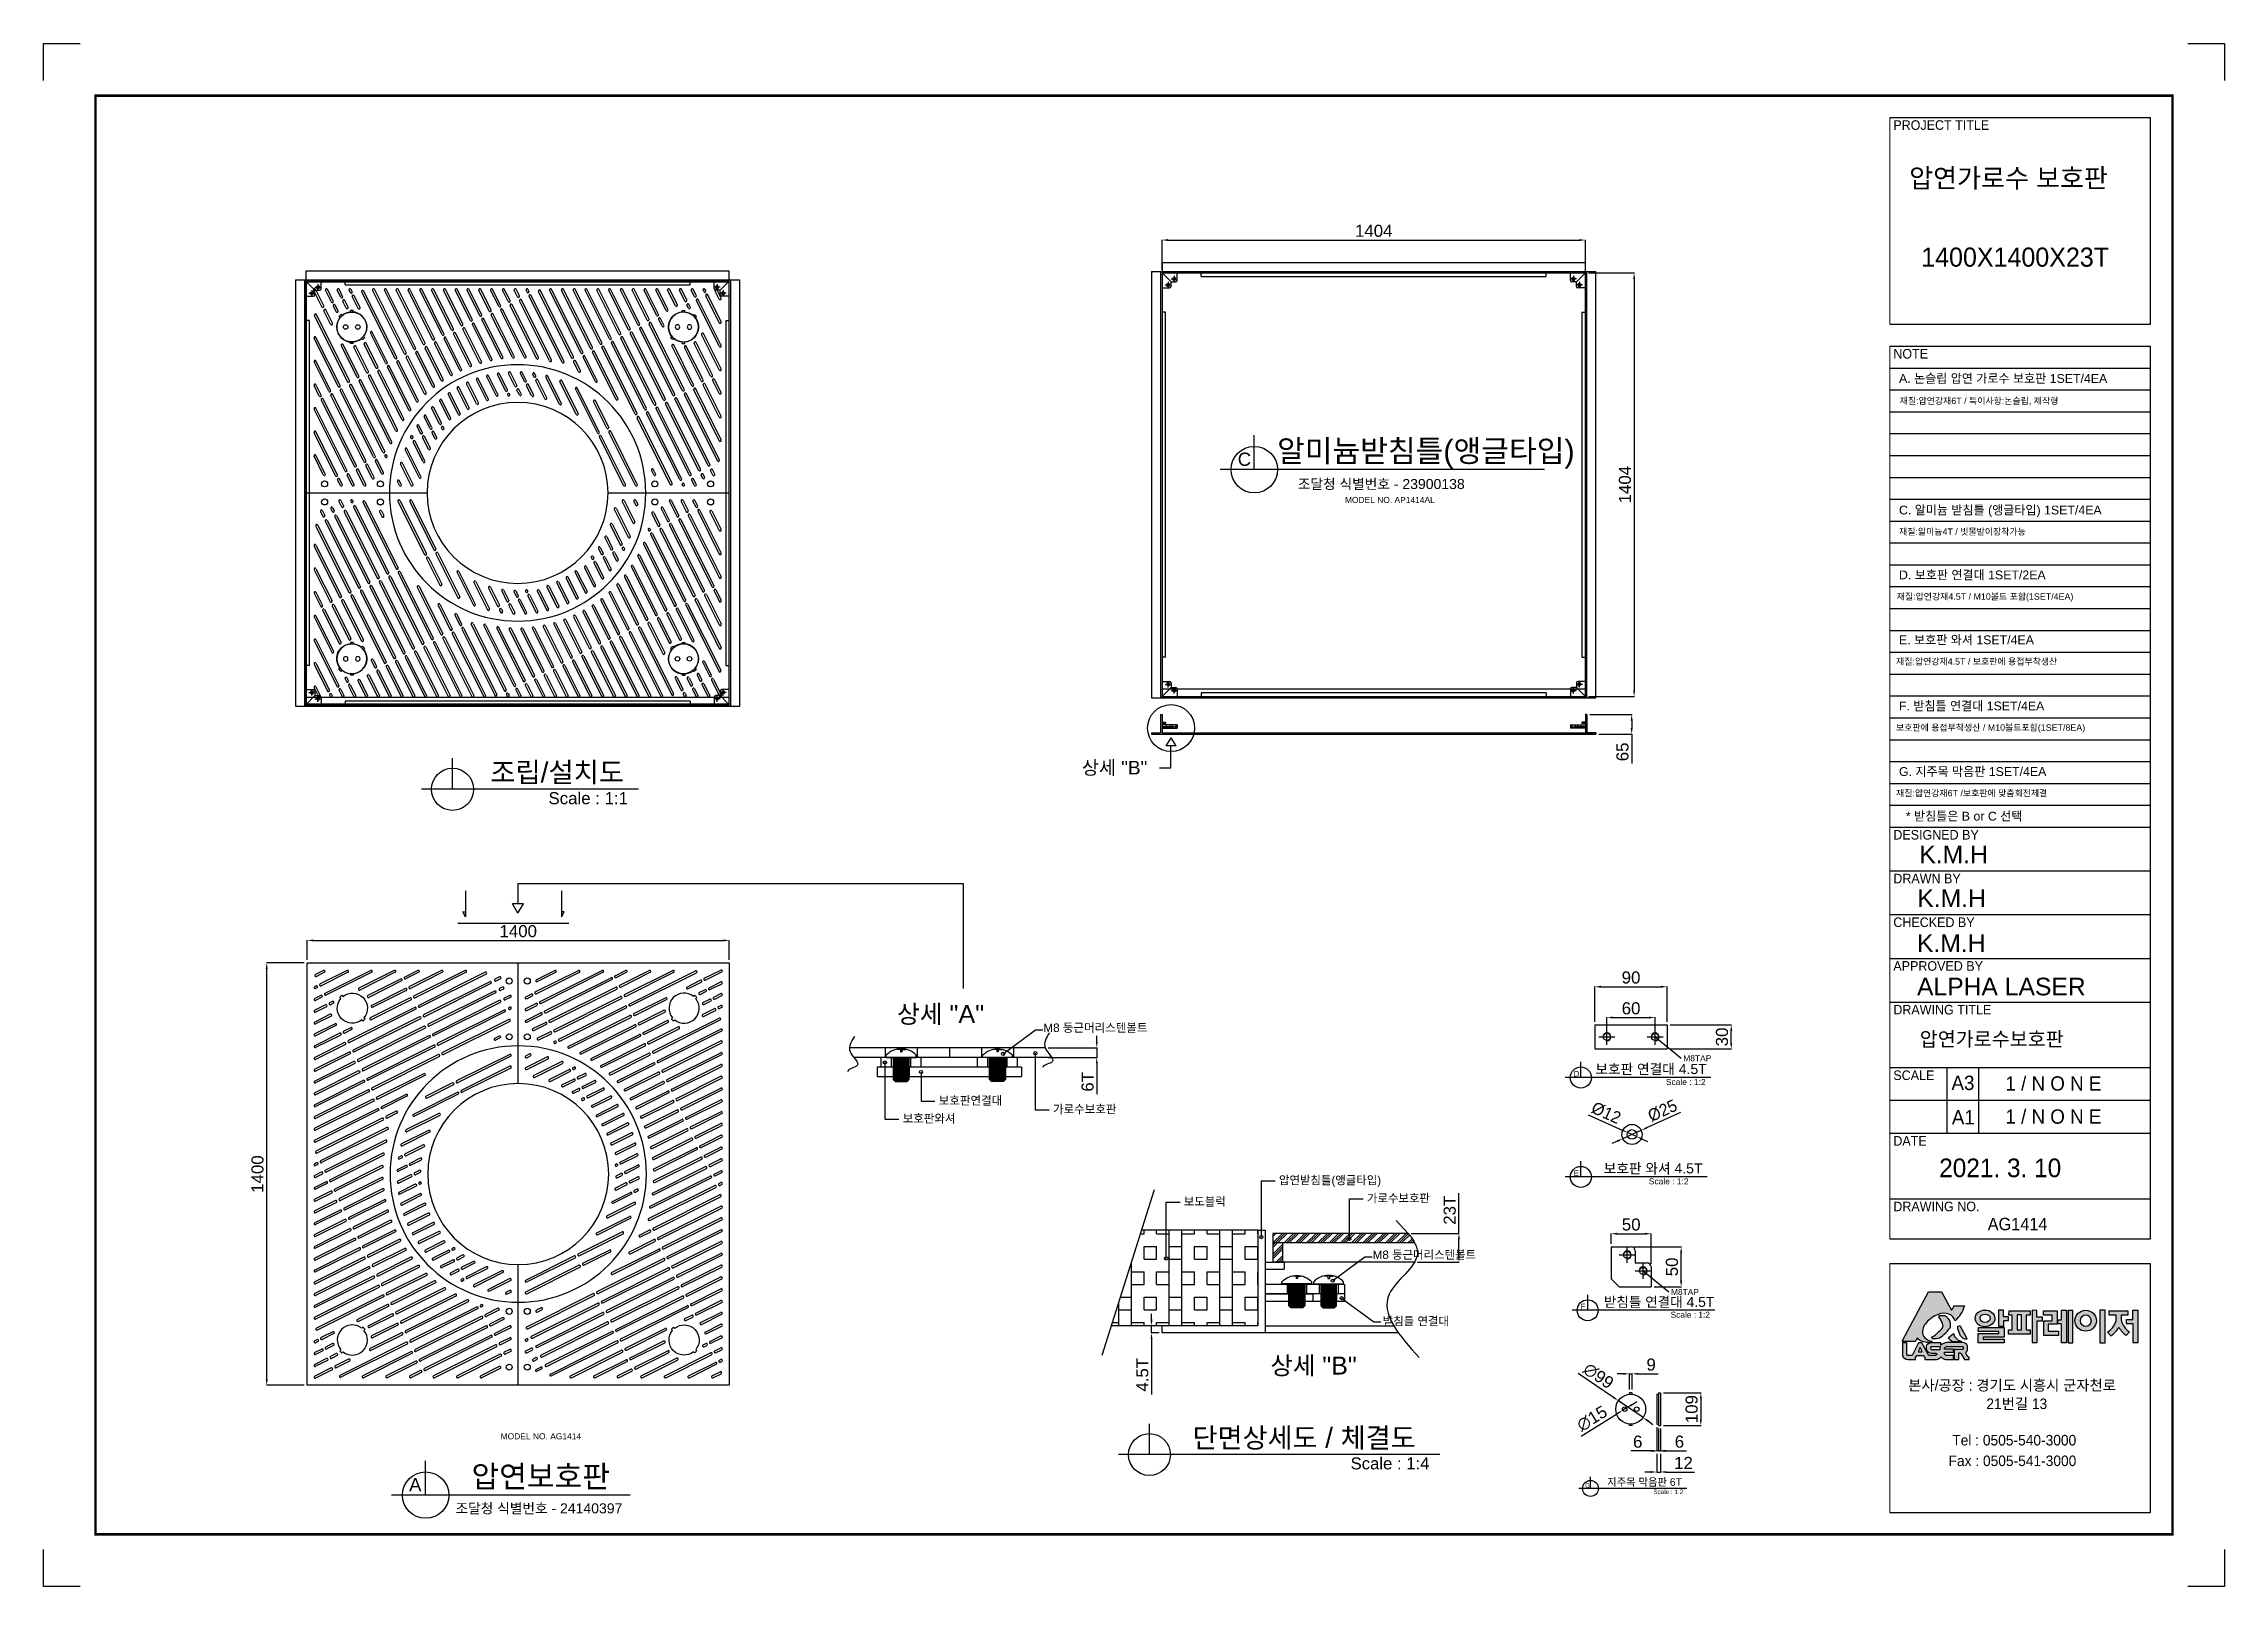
# Model space of a CAD drawing. Header units: millimetres. Extents: x 19555 to 26787, y -43327 to -38213.
import ezdxf
from ezdxf.enums import TextEntityAlignment as Align

# ---------------------------------------------------------------- set-up
doc = ezdxf.new("R2010")
doc.units = ezdxf.units.MM
for name, color, linetype in [('LAYOUT', 7, 'Continuous'), ('TEXT', 7, 'Continuous'), ('압연강', 40, 'Continuous')]:
    doc.layers.add(name, color=color, linetype=linetype)
doc.styles.add('H', font='')
doc.styles.get("Standard").update_dxf_attribs({"font": 'arial.ttf'})
doc.styles.get('H').set_extended_font_data('Dotum')
doc.dimstyles.new('ISO-25', dxfattribs={"dimtxt": 40, "dimasz": 20, "dimexe": 1.25, "dimexo": 10, "dimgap": 10, "dimtad": 1, "dimdec": 0, "dimtxsty": 'Standard', "dimcen": 2.5, "dimclrd": 3, "dimclre": 3, "dimclrt": 3, "dimadec": 0, "dimazin": 0, "dimtfac": 1, "dimtdec": 0, "dimtmove": 0, "dimatfit": 3, "dimfxl": 1, "dimarcsym": 0})

msp = doc.modelspace()

# ---------------------------------------------------------------- texts
at = {"style": 'H'}
for s, height, p in [('PROJECT TITLE', 31.707, (25689.1, -38498.9)), ('압연가로수 보호판', 63.41, (25741.5, -38690.4)), ('1400X1400X23T', 63.414, (25781.7, -38952.5)), ('NOTE', 31.71, (25689.1, -39257)), ('DESIGNED BY', 31.707, (25689.1, -40851.4)), ('DRAWN BY', 31.71, (25689.1, -40996.3)), ('CHECKED BY', 31.71, (25689.1, -41141.3)), ('APPROVED BY', 31.707, (25689.1, -41286.2)), ('DRAWING TITLE', 31.707, (25689.1, -41431.2)), ('압연가로수보호판', 47.56, (25776.7, -41536.5)), ('SCALE', 31.71, (25689.1, -41648.6)), ('A3', 47.56, (25882, -41681.6)), ('1 / N O N E', 47.56, (26060.9, -41683.6)), ('A1', 47.56, (25883.2, -41795.8)), ('1 / N O N E', 47.56, (26060.9, -41793.3)), ('DATE', 31.71, (25689.1, -41866)), ('2021. 3. 10', 61.828, (25841.2, -41970.5)), ('DRAWING NO.', 31.707, (25689.1, -42083.4)), ('AG1414', 41.22, (26002.2, -42146.5)), ('본사/공장 : 경기도 시흥시 군자천로', 34.878, (25738.5, -42677.7)), ('21번길 13', 34.88, (25997.6, -42739)), ('Tel : 0505-540-3000', 34.878, (25884.7, -42859.8)), ('Fax : 0505-541-3000', 34.878, (25872.3, -42928.1))]:
    msp.add_text(s, height=height, dxfattribs=at).set_placement(p)
for s, height, p in [('A. 논슬립 압연 가로수 보호판 1SET/4EA', 29.282, (25707.9, -39337.6)), ('재질:압연강재6T / 특이사항:논슬립, 제작형', 21.083, (25710.2, -39407.7)), ('C', 43.9, (23515.2, -39612.7)), ('조달청 식별번호 - 23900138', 33.275, (23714.6, -39689.5)), ('MODEL NO. AP1414AL', 20, (23870.6, -39735.5)), ('C. 알미늄 받침틀 (앵글타입) 1SET/4EA', 29.282, (25707.9, -39773.8)), ('재질:알미늄4T / 빗물받이장착가능', 21.083, (25708.1, -39841.3)), ('D. 보호판 연결대 1SET/2EA', 29.282, (25707.9, -39988.9)), (' 재질:압연강재4.5T / M10볼트 포함(1SET/4EA)', 21.083, (25692.3, -40056.4)), ('E. 보호판 와셔 1SET/4EA', 29.282, (25707.9, -40204.1)), ('재질:압연강재4.5T / 보호판에 용접부착생산', 21.083, (25698.3, -40271.6)), ('F. 받침틀 연결대 1SET/4EA', 29.282, (25707.9, -40423.2)), ('  보호판에 용접부착생산 / M10볼트포함(1SET/8EA)', 21.083, (25681.7, -40490.7)), ('G. 지주목 막음판 1SET/4EA', 29.282, (25707.9, -40640.7)), ('  재질:압연강재6T /보호판에 맞춤회전체결', 21.083, (25681.7, -40708.1)), ('  * 받침틀은 B or C 선택', 29.282, (25707.9, -40788.5)), ('K.M.H', 58.56, (25775.4, -40929.7)), ('K.M.H', 58.56, (25768.8, -41075.2)), ('K.M.H', 58.56, (25767.7, -41224)), ('ALPHA LASER', 58.564, (25767.7, -41367.9)), ('M8 둥근머리스텐볼트', 27.951, (22870.4, -41489.1)), ('M8TAP', 19.96, (24992.6, -41586.2)), ('D', 18.6, (24629.4, -41636.8)), ('보호판연결대', 27.95, (22523.8, -41730.6)), ('보호판와셔', 27.95, (22404.1, -41789.8)), ('가로수보호판', 27.95, (22902.7, -41759.1)), ('E', 18.6, (24629.4, -41966.1)), ('MODEL NO. AG1414', 20, (21070.9, -42839.4)), ('A', 43.9, (20767.5, -43011.9)), ('조달청 식별번호 - 24140397', 33.275, (20921.4, -43084.9))]:
    msp.add_text(s, height=height).set_placement(p)
at = {"color": 4}
for s, height, p in [('상세 "B"', 45, (22998.4, -40635.6)), ('상세 "A"', 59.9, (22385.6, -41459.7))]:
    msp.add_text(s, height=height, dxfattribs=at).set_placement(p)
at = {"layer": 'TEXT'}
for s, height, p in [('알미늄받침틀(앵글타입)', 73.205, (24139.1, -39599.8)), ('조립/설치도', 66.55, (21258.3, -40661.8)), ('보호판 연결대 4.5T', 33.275, (24885.8, -41628.8)), ('보호판 와셔 4.5T', 33.275, (24892.6, -41958.1)), ('압연보호판', 73.21, (21203.9, -42999))]:
    msp.add_text(s, height=height, dxfattribs=at).set_placement(p, align=Align.CENTER)
for s, height, p in [('Scale : 1:1', 39.93, (21229.7, -40734.2)), ('Scale : 1:2', 19.965, (24935, -41665)), ('Scale : 1:2', 19.965, (24878.3, -41994.3))]:
    msp.add_text(s, height=height, dxfattribs=at).set_placement(p)

# ---------------------------------------------------------------- blocks, each defined once
blk = doc.blocks.new('*D5')
at = {"color": 3, "lineweight": -2, "transparency": 16777216}
for p, q in [((24699.6, -41455.7), (24699.6, -41338)), ((24719.6, -41339.3), (24919.2, -41339.3)), ((24939.2, -41455.7), (24939.2, -41338))]:
    blk.add_line(p, q, dxfattribs=at)
at = {"color": 3, "transparency": 16777216}
for points in [[(24719.6, -41336), (24719.6, -41342.6), (24699.6, -41339.3)], [(24919.2, -41336), (24919.2, -41342.6), (24939.2, -41339.3)]]:
    blk.add_solid(points, dxfattribs=at)
at = {"layer": 'Defpoints', "color": 0, "transparency": 16777216}
for p in [(24939.2, -41339.3), (24699.6, -41465.7), (24939.2, -41465.7)]:
    blk.add_point(p, dxfattribs=at)
at = {"color": 3, "transparency": 16777216, "insert": (24819.4, -41308.9), "char_height": 40, "attachment_point": 5}
blk.add_mtext('90', dxfattribs=at)
blk = doc.blocks.new('*D6')
at = {"color": 3, "lineweight": -2, "transparency": 16777216}
for p, q in [((24949.2, -41465.7), (25152.9, -41465.7)), ((25151.6, -41525.6), (25151.6, -41485.7)), ((24949.2, -41545.6), (25152.9, -41545.6))]:
    blk.add_line(p, q, dxfattribs=at)
at = {"color": 3, "transparency": 16777216}
for points in [[(25148.3, -41485.7), (25155, -41485.7), (25151.6, -41465.7)], [(25148.3, -41525.6), (25155, -41525.6), (25151.6, -41545.6)]]:
    blk.add_solid(points, dxfattribs=at)
at = {"layer": 'Defpoints', "color": 0, "transparency": 16777216}
for p in [(24939.2, -41465.7), (25151.6, -41465.7), (24939.2, -41545.6)]:
    blk.add_point(p, dxfattribs=at)
at = {"color": 3, "transparency": 16777216, "insert": (25121.2, -41505.7), "char_height": 40, "attachment_point": 5, "rotation": 90}
blk.add_mtext('30', dxfattribs=at)
blk = doc.blocks.new('*D7')
at = {"color": 3, "lineweight": -2, "transparency": 16777216}
for p, q in [((24983.2, -41755.9), (24871.1, -41806.9)), ((24774.1, -41851.1), (24755.9, -41859.4)), ((24792.3, -41842.8), (24852.9, -41815.2))]:
    blk.add_line(p, q, dxfattribs=at)
at = {"color": 3, "transparency": 16777216}
for points in [[(24772.7, -41848.1), (24775.5, -41854.1), (24792.3, -41842.8)], [(24869.7, -41803.9), (24872.5, -41810), (24852.9, -41815.2)]]:
    blk.add_solid(points, dxfattribs=at)
at = {"layer": 'Defpoints', "color": 0, "transparency": 16777216}
for p in [(24792.3, -41842.8), (24852.9, -41815.2)]:
    blk.add_point(p, dxfattribs=at)
at = {"color": 3, "transparency": 16777216, "insert": (24923.8, -41750), "char_height": 40, "attachment_point": 5, "rotation": 24.48394}
blk.add_mtext('{\\fMS PGothic|b0|i0|c129|p34;%%C25}', dxfattribs=at)
blk = doc.blocks.new('*D8')
at = {"color": 3, "lineweight": -2, "transparency": 16777216}
for p, q in [((24677.6, -41763.4), (24789.8, -41814.2)), ((24837.2, -41835.6), (24808.1, -41822.4)), ((24855.4, -41843.9), (24873.6, -41852.1))]:
    blk.add_line(p, q, dxfattribs=at)
at = {"color": 3, "transparency": 16777216}
for points in [[(24791.2, -41811.2), (24788.5, -41817.2), (24808.1, -41822.4)], [(24856.8, -41840.8), (24854, -41846.9), (24837.2, -41835.6)]]:
    blk.add_solid(points, dxfattribs=at)
at = {"layer": 'Defpoints', "color": 0, "transparency": 16777216}
for p in [(24808.1, -41822.4), (24837.2, -41835.6)]:
    blk.add_point(p, dxfattribs=at)
at = {"color": 3, "transparency": 16777216, "insert": (24737, -41757.4), "char_height": 40, "attachment_point": 5, "rotation": 335.6577}
blk.add_mtext('{\\fMS PGothic|b0|i0|c129|p34;%%C12}', dxfattribs=at)
blk = doc.blocks.new('*D9')
at = {"color": 3, "lineweight": -2, "transparency": 16777216}
for p, q in [((24739.5, -41495.7), (24739.5, -41440.1)), ((24759.5, -41441.4), (24879.3, -41441.4)), ((24899.3, -41495.7), (24899.3, -41440.1))]:
    blk.add_line(p, q, dxfattribs=at)
at = {"color": 3, "transparency": 16777216}
for points in [[(24759.5, -41438.1), (24759.5, -41444.7), (24739.5, -41441.4)], [(24879.3, -41438.1), (24879.3, -41444.7), (24899.3, -41441.4)]]:
    blk.add_solid(points, dxfattribs=at)
at = {"layer": 'Defpoints', "color": 0, "transparency": 16777216}
for p in [(24739.5, -41505.7), (24899.3, -41441.4), (24899.3, -41505.7)]:
    blk.add_point(p, dxfattribs=at)
at = {"color": 3, "transparency": 16777216, "insert": (24819.4, -41411), "char_height": 40, "attachment_point": 5}
blk.add_mtext('60', dxfattribs=at)
blk = doc.blocks.new('A$C36924EFD')
for p, q in [((0, 45), (0, -45)), ((0, 45), (6, 45)), ((6, -45), (6, 45)), ((0, -45), (6, -45))]:
    blk.add_line(p, q)
blk = doc.blocks.new('*D37')
at = {"color": 3, "lineweight": -2, "transparency": 16777216}
for p, q in [((23047.8, -41521.5), (23047.8, -41501.5)), ((22886.7, -41541.5), (23049.1, -41541.5)), ((22886.7, -41573.5), (23049.1, -41573.5)), ((23047.8, -41541.5), (23047.8, -41573.5)), ((23047.8, -41593.5), (23047.8, -41695.5))]:
    blk.add_line(p, q, dxfattribs=at)
at = {"color": 3, "transparency": 16777216}
for points in [[(23044.5, -41521.5), (23051.2, -41521.5), (23047.8, -41541.5)], [(23044.5, -41593.5), (23051.2, -41593.5), (23047.8, -41573.5)]]:
    blk.add_solid(points, dxfattribs=at)
at = {"layer": 'Defpoints', "color": 0, "transparency": 16777216}
for p in [(22876.7, -41541.5), (22876.7, -41573.5), (23047.8, -41573.5)]:
    blk.add_point(p, dxfattribs=at)
at = {"color": 3, "transparency": 16777216, "insert": (23017.4, -41654.5), "char_height": 40, "attachment_point": 5, "rotation": 90}
blk.add_mtext('6T', dxfattribs=at)
blk = doc.blocks.new('A$C5731754A')
at = {"color": 1}
for p, q in [((-37.5, 0), (-37.5, 5.7)), ((-37.5, 0), (37.5, 0)), ((-20, 0), (-20, -55)), ((-20, 0), (20, 0)), ((-11.2, 19.7), (-11.2, 20.5)), ((-1.9, 19.7), (-11.2, 19.7)), ((-1.9, 19.7), (-1.9, 14.1)), ((-1.9, 14.1), (1.9, 14.1)), ((1.9, 19.7), (1.9, 14.1)), ((1.9, 19.7), (11.2, 19.7)), ((11.2, 19.7), (11.2, 20.5)), ((20, -55), (20, 0)), ((37.5, 0), (37.5, 5.7)), ((-20, -2.5), (20, -2.5)), ((-20, -5), (20, -5)), ((-20, -7.5), (20, -7.5)), ((-20, -7.5), (20, -7.5)), ((-20, -10), (20, -10)), ((-20, -12.5), (20, -12.5)), ((-20, -12.5), (20, -12.5)), ((-20, -15), (20, -15)), ((-20, -17.5), (20, -17.5)), ((-20, -17.5), (20, -17.5)), ((-20, -20), (20, -20)), ((-20, -22.5), (20, -22.5)), ((-20, -22.5), (20, -22.5)), ((-20, -25), (20, -25)), ((-20, -27.5), (20, -27.5)), ((-20, -27.5), (20, -27.5)), ((-20, -30), (20, -30)), ((-20, -32.5), (20, -32.5)), ((-20, -35), (20, -35)), ((-20, -37.5), (20, -37.5)), ((-20, -40), (20, -40)), ((-20, -42.5), (20, -42.5)), ((-20, -45), (20, -45)), ((-20, -47.5), (20, -47.5)), ((-20, -50), (20, -50)), ((-20, -52.5), (20, -52.5)), ((-15, -60), (-20, -55)), ((-20, -55), (20, -55)), ((-17.5, -57.5), (17.5, -57.5)), ((-15, -60), (15, -60)), ((20, -55), (15, -60))]:
    blk.add_line(p, q, dxfattribs=at)
blk.add_arc((0, -30.4), 52, 43.8928, 136.1072, dxfattribs=at)
blk = doc.blocks.new('*D26')
at = {"color": 3, "lineweight": -2, "transparency": 16777216}
for p, q in [((23264.1, -38963), (23264.1, -38863)), ((23284.1, -38864.2), (24648.1, -38864.2)), ((24668.1, -38963), (24668.1, -38863))]:
    blk.add_line(p, q, dxfattribs=at)
at = {"color": 3, "transparency": 16777216}
for points in [[(23284.1, -38860.9), (23284.1, -38867.6), (23264.1, -38864.2)], [(24648.1, -38860.9), (24648.1, -38867.6), (24668.1, -38864.2)]]:
    blk.add_solid(points, dxfattribs=at)
at = {"layer": 'Defpoints', "color": 0, "transparency": 16777216}
for p in [(24668.1, -38864.2), (23264.1, -38973), (24668.1, -38973)]:
    blk.add_point(p, dxfattribs=at)
at = {"color": 3, "transparency": 16777216, "insert": (23966.1, -38833.8), "char_height": 40, "attachment_point": 5}
blk.add_mtext('1404', dxfattribs=at)
blk = doc.blocks.new('*D27')
at = {"color": 3, "lineweight": -2, "transparency": 16777216}
for p, q in [((24678.1, -38973), (24831, -38973)), ((24829.7, -38993), (24829.7, -40357)), ((24678.1, -40377), (24831, -40377))]:
    blk.add_line(p, q, dxfattribs=at)
at = {"color": 3, "transparency": 16777216}
for points in [[(24826.4, -38993), (24833.1, -38993), (24829.7, -38973)], [(24826.4, -40357), (24833.1, -40357), (24829.7, -40377)]]:
    blk.add_solid(points, dxfattribs=at)
at = {"layer": 'Defpoints', "color": 0, "transparency": 16777216}
for p in [(24668.1, -38973), (24668.1, -40377), (24829.7, -40377)]:
    blk.add_point(p, dxfattribs=at)
at = {"color": 3, "transparency": 16777216, "insert": (24799.3, -39675), "char_height": 40, "attachment_point": 5, "rotation": 90}
blk.add_mtext('1404', dxfattribs=at)
blk = doc.blocks.new('A$C2E731E15')
at = {"color": 1}
for p, q in [((-10, 0), (10, 0)), ((0, -10), (0, 10))]:
    blk.add_line(p, q, dxfattribs=at)
blk.add_circle((0, 0), 4.5)
at = {"color": 4}
blk.add_arc((0, 0), 5, 270, 180, dxfattribs=at)
blk = doc.blocks.new('A$C600E4CCD')
for p, q in [((0, 6), (0, 0)), ((50, 6), (0, 6)), ((50, 0), (0, 0)), ((50, 6), (50, 0))]:
    blk.add_line(p, q)
at = {"color": 2}
for p, q in [((14, 6), (14, 0)), ((26, 6), (26, 0)), ((34, 6), (34, 0)), ((46, 6), (46, 0))]:
    blk.add_line(p, q, dxfattribs=at)
blk = doc.blocks.new('*D16')
at = {"color": 3, "lineweight": -2, "transparency": 16777216}
for p, q in [((16880.3, -24788.6), (16997.3, -24868.4)), ((17095.6, -24935.4), (17013.8, -24879.6)), ((17112.1, -24946.7), (17128.6, -24958))]:
    blk.add_line(p, q, dxfattribs=at)
at = {"color": 3, "transparency": 16777216}
for points in [[(16999.2, -24865.6), (16995.4, -24871.1), (17013.8, -24879.6)], [(17114, -24944), (17110.2, -24949.5), (17095.6, -24935.4)]]:
    blk.add_solid(points, dxfattribs=at)
at = {"layer": 'Defpoints', "color": 0, "transparency": 16777216}
for p in [(17013.8, -24879.6), (17095.6, -24935.4)]:
    blk.add_point(p, dxfattribs=at)
at = {"color": 3, "transparency": 16777216, "insert": (16947.7, -24797.7), "char_height": 40, "attachment_point": 5, "rotation": 325.69711}
blk.add_mtext('∅99', dxfattribs=at)
blk = doc.blocks.new('*D17')
at = {"color": 3, "lineweight": -2, "transparency": 16777216}
for p, q in [((16890.7, -24996.7), (17011.3, -24922)), ((17041.1, -24903.6), (17028.3, -24911.5)), ((17058.1, -24893.1), (17075.1, -24882.5))]:
    blk.add_line(p, q, dxfattribs=at)
at = {"color": 3, "transparency": 16777216}
for points in [[(17009.6, -24919.2), (17013.1, -24924.8), (17028.3, -24911.5)], [(17056.3, -24890.2), (17059.8, -24895.9), (17041.1, -24903.6)]]:
    blk.add_solid(points, dxfattribs=at)
at = {"layer": 'Defpoints', "color": 0, "transparency": 16777216}
for p in [(17028.3, -24911.5), (17041.1, -24903.6)]:
    blk.add_point(p, dxfattribs=at)
at = {"color": 3, "transparency": 16777216, "insert": (16926.5, -24938.8), "char_height": 40, "attachment_point": 5, "rotation": 31.77251}
blk.add_mtext('∅15', dxfattribs=at)
blk = doc.blocks.new('*D18')
at = {"color": 3, "lineweight": -2, "transparency": 16777216}
for p, q in [((17030.2, -24790.5), (17010.2, -24790.5)), ((17050.2, -24843), (17050.2, -24789.2)), ((17050.2, -24790.5), (17059.2, -24790.5)), ((17059.2, -24843), (17059.2, -24789.2)), ((17079.2, -24790.5), (17145.5, -24790.5))]:
    blk.add_line(p, q, dxfattribs=at)
at = {"color": 3, "transparency": 16777216}
for points in [[(17030.2, -24787.2), (17030.2, -24793.8), (17050.2, -24790.5)], [(17079.2, -24787.2), (17079.2, -24793.8), (17059.2, -24790.5)]]:
    blk.add_solid(points, dxfattribs=at)
at = {"layer": 'Defpoints', "color": 0, "transparency": 16777216}
for p in [(17059.2, -24790.5), (17050.2, -24853), (17059.2, -24853)]:
    blk.add_point(p, dxfattribs=at)
at = {"color": 3, "transparency": 16777216, "insert": (17122.4, -24760.1), "char_height": 40, "attachment_point": 5}
blk.add_mtext('9', dxfattribs=at)
blk = doc.blocks.new('*D19')
at = {"color": 3, "lineweight": -2, "transparency": 16777216}
for p, q in [((17163.1, -24853), (17288.5, -24853)), ((17287.2, -24873), (17287.2, -24942)), ((17163.1, -24962), (17288.5, -24962))]:
    blk.add_line(p, q, dxfattribs=at)
at = {"color": 3, "transparency": 16777216}
for points in [[(17283.9, -24873), (17290.5, -24873), (17287.2, -24853)], [(17283.9, -24942), (17290.5, -24942), (17287.2, -24962)]]:
    blk.add_solid(points, dxfattribs=at)
at = {"layer": 'Defpoints', "color": 0, "transparency": 16777216}
for p in [(17153.1, -24853), (17153.1, -24962), (17287.2, -24962)]:
    blk.add_point(p, dxfattribs=at)
at = {"color": 3, "transparency": 16777216, "insert": (17256.8, -24907.5), "char_height": 40, "attachment_point": 5, "rotation": 90}
blk.add_mtext('109', dxfattribs=at)
blk = doc.blocks.new('*D20')
at = {"color": 3, "lineweight": -2, "transparency": 16777216}
for p, q in [((17147.1, -24972), (17147.1, -25047.3)), ((17153.1, -24972), (17153.1, -25047.3)), ((17127.1, -25046), (17107.1, -25046)), ((17147.1, -25046), (17153.1, -25046)), ((17173.1, -25046), (17239.5, -25046))]:
    blk.add_line(p, q, dxfattribs=at)
at = {"color": 3, "transparency": 16777216}
for points in [[(17127.1, -25042.7), (17127.1, -25049.3), (17147.1, -25046)], [(17173.1, -25042.7), (17173.1, -25049.3), (17153.1, -25046)]]:
    blk.add_solid(points, dxfattribs=at)
at = {"layer": 'Defpoints', "color": 0, "transparency": 16777216}
for p in [(17147.1, -24962), (17153.1, -24962), (17153.1, -25046)]:
    blk.add_point(p, dxfattribs=at)
at = {"color": 3, "transparency": 16777216, "insert": (17216.3, -25015.6), "char_height": 40, "attachment_point": 5}
blk.add_mtext('6', dxfattribs=at)
blk = doc.blocks.new('*D21')
at = {"color": 3, "lineweight": -2, "transparency": 16777216}
for p, q in [((17141.1, -24967), (17141.1, -25047.3)), ((17147.1, -24972), (17147.1, -25047.3)), ((17121.1, -25046), (17054.7, -25046)), ((17147.1, -25046), (17141.1, -25046)), ((17167.1, -25046), (17187.1, -25046))]:
    blk.add_line(p, q, dxfattribs=at)
at = {"color": 3, "transparency": 16777216}
for points in [[(17121.1, -25042.7), (17121.1, -25049.3), (17141.1, -25046)], [(17167.1, -25042.7), (17167.1, -25049.3), (17147.1, -25046)]]:
    blk.add_solid(points, dxfattribs=at)
at = {"layer": 'Defpoints', "color": 0, "transparency": 16777216}
for p in [(17141.1, -24957), (17147.1, -24962), (17141.1, -25046)]:
    blk.add_point(p, dxfattribs=at)
at = {"color": 3, "transparency": 16777216, "insert": (17077.9, -25015.6), "char_height": 40, "attachment_point": 5}
blk.add_mtext('6', dxfattribs=at)
blk = doc.blocks.new('*D22')
at = {"color": 3, "lineweight": -2, "transparency": 16777216}
for p, q in [((17141.1, -25056), (17141.1, -25117.3)), ((17153.1, -25056), (17153.1, -25117.3)), ((17121.1, -25116), (17101.1, -25116)), ((17141.1, -25116), (17153.1, -25116)), ((17173.1, -25116), (17266.2, -25116))]:
    blk.add_line(p, q, dxfattribs=at)
at = {"color": 3, "transparency": 16777216}
for points in [[(17121.1, -25112.7), (17121.1, -25119.3), (17141.1, -25116)], [(17173.1, -25112.7), (17173.1, -25119.3), (17153.1, -25116)]]:
    blk.add_solid(points, dxfattribs=at)
at = {"layer": 'Defpoints', "color": 0, "transparency": 16777216}
for p in [(17141.1, -25046), (17153.1, -25046), (17153.1, -25116)]:
    blk.add_point(p, dxfattribs=at)
at = {"color": 3, "transparency": 16777216, "insert": (17229.7, -25085.9), "char_height": 40, "attachment_point": 5}
blk.add_mtext('12', dxfattribs=at)
blk = doc.blocks.new('*D25')
at = {"color": 3, "lineweight": -2}
for p, q in [((24682.6, -40437.4), (24822.8, -40437.4)), ((24821.6, -40457.4), (24821.6, -40481.9)), ((24712.6, -40501.9), (24822.8, -40501.9)), ((24821.6, -40501.9), (24821.6, -40599.7))]:
    blk.add_line(p, q, dxfattribs=at)
at = {"color": 3}
for points in [[(24824.9, -40457.4), (24818.2, -40457.4), (24821.6, -40437.4)], [(24818.2, -40481.9), (24824.9, -40481.9), (24821.6, -40501.9)]]:
    blk.add_solid(points, dxfattribs=at)
at = {"layer": 'Defpoints', "color": 0}
for p in [(24672.6, -40437.4), (24702.6, -40501.9), (24821.6, -40501.9)]:
    blk.add_point(p, dxfattribs=at)
at = {"color": 3, "insert": (24791.1, -40560.8), "char_height": 40, "attachment_point": 5, "rotation": 90}
blk.add_mtext('65', dxfattribs=at)
blk = doc.blocks.new('A$C723E4715')
blk.add_blockref('A$C5731754A', (0, 48))
blk = doc.blocks.new('*D38')
at = {"color": 3, "lineweight": -2, "transparency": 16777216}
for p, q in [((1097.1, 295), (1097.1, 330.1)), ((1117.1, 328.9), (1209.1, 328.9)), ((1229.1, 229), (1229.1, 330.1))]:
    blk.add_line(p, q, dxfattribs=at)
at = {"color": 3, "transparency": 16777216}
for points in [[(1117.1, 332.2), (1117.1, 325.5), (1097.1, 328.9)], [(1209.1, 325.5), (1209.1, 332.2), (1229.1, 328.9)]]:
    blk.add_solid(points, dxfattribs=at)
at = {"layer": 'Defpoints', "color": 0, "transparency": 16777216}
for p in [(1229.1, 328.9), (1097.1, 285), (1229.1, 219)]:
    blk.add_point(p, dxfattribs=at)
at = {"color": 3, "transparency": 16777216, "insert": (1163.1, 359.3), "char_height": 40, "attachment_point": 5}
blk.add_mtext('50', dxfattribs=at)
blk = doc.blocks.new('*D39')
at = {"color": 3, "lineweight": -2, "transparency": 16777216}
for p, q in [((1173.1, 285), (1330, 285)), ((1328.8, 173), (1328.8, 265)), ((1239.1, 153), (1330, 153))]:
    blk.add_line(p, q, dxfattribs=at)
at = {"color": 3, "transparency": 16777216}
for points in [[(1332.1, 265), (1325.4, 265), (1328.8, 285)], [(1325.4, 173), (1332.1, 173), (1328.8, 153)]]:
    blk.add_solid(points, dxfattribs=at)
at = {"layer": 'Defpoints', "color": 0, "transparency": 16777216}
for p in [(1163.1, 285), (1328.8, 285), (1229.1, 153)]:
    blk.add_point(p, dxfattribs=at)
at = {"color": 3, "transparency": 16777216, "insert": (1298.4, 219), "char_height": 40, "attachment_point": 5, "rotation": 90}
blk.add_mtext('50', dxfattribs=at)
blk = doc.blocks.new('*D40')
at = {"color": 3, "lineweight": -2, "transparency": 16777216}
for p, q in [((-401.7, 23.8), (-428.8, 23.8)), ((-401.7, 0), (-428.8, 0)), ((-427.5, 43.8), (-427.5, 63.8)), ((-427.5, 0), (-427.5, 23.8)), ((-427.5, -20), (-427.5, -203.6))]:
    blk.add_line(p, q, dxfattribs=at)
at = {"color": 3, "transparency": 16777216}
for points in [[(-430.8, 43.8), (-424.2, 43.8), (-427.5, 23.8)], [(-424.2, -20), (-430.8, -20), (-427.5, 0)]]:
    blk.add_solid(points, dxfattribs=at)
at = {"layer": 'Defpoints', "color": 0, "transparency": 16777216}
for p in [(-427.5, 23.8), (-391.7, 23.8), (-391.7, 0)]:
    blk.add_point(p, dxfattribs=at)
at = {"color": 3, "transparency": 16777216, "insert": (-457.8, -138.6), "char_height": 40, "attachment_point": 5, "rotation": 90}
blk.add_mtext('4.5T', dxfattribs=at)
blk = doc.blocks.new('*D41')
at = {"color": 3, "lineweight": -2, "transparency": 16777216}
for p, q in [((591.9, 330), (591.9, 463.5)), ((433.2, 330), (593.1, 330)), ((591.9, 255), (591.9, 310)), ((454.7, 235), (593.1, 235))]:
    blk.add_line(p, q, dxfattribs=at)
at = {"color": 3, "transparency": 16777216}
for points in [[(595.2, 310), (588.5, 310), (591.9, 330)], [(588.5, 255), (595.2, 255), (591.9, 235)]]:
    blk.add_solid(points, dxfattribs=at)
at = {"layer": 'Defpoints', "color": 0, "transparency": 16777216}
for p in [(423.2, 330), (591.9, 330), (444.7, 235)]:
    blk.add_point(p, dxfattribs=at)
at = {"color": 3, "transparency": 16777216, "insert": (561.4, 406.8), "char_height": 40, "attachment_point": 5, "rotation": 90}
blk.add_mtext('23T', dxfattribs=at)
blk = doc.blocks.new('A$C25B221E0')
at = {"color": 1}
for p, q in [((-26.4, 0), (26.4, 0)), ((0, -26.4), (0, 26.4))]:
    blk.add_line(p, q, dxfattribs=at)
blk.add_line((0, 0), (85.3, -69.6))
blk.add_circle((0, 0), 11.9)
at = {"color": 4}
blk.add_arc((0, 0), 13.2, 270, 180, dxfattribs=at)
blk.add_text('M8TAP', height=19.8).set_placement((92.6, -79.9))
blk = doc.blocks.new('*D35')
at = {"color": 3, "lineweight": -2, "transparency": 16777216}
for p, q in [((20429.3, -41250.2), (20429.3, -41184.5)), ((20449.3, -41185.7), (21809.3, -41185.7)), ((21829.3, -41250.2), (21829.3, -41184.5))]:
    blk.add_line(p, q, dxfattribs=at)
at = {"color": 3, "transparency": 16777216}
for points in [[(20449.3, -41182.4), (20449.3, -41189.1), (20429.3, -41185.7)], [(21809.3, -41189.1), (21809.3, -41182.4), (21829.3, -41185.7)]]:
    blk.add_solid(points, dxfattribs=at)
at = {"layer": 'Defpoints', "color": 0, "transparency": 16777216}
for p in [(21829.3, -41185.7), (20429.3, -41260.2), (21829.3, -41260.2)]:
    blk.add_point(p, dxfattribs=at)
at = {"color": 3, "transparency": 16777216, "insert": (21129.3, -41155.3), "char_height": 40, "attachment_point": 5}
blk.add_mtext('1400', dxfattribs=at)
blk = doc.blocks.new('*D36')
at = {"color": 3, "lineweight": -2, "transparency": 16777216}
for p, q in [((20419.3, -41260.2), (20294, -41260.2)), ((20295.2, -42640.2), (20295.2, -41280.2)), ((20419.3, -42660.2), (20294, -42660.2))]:
    blk.add_line(p, q, dxfattribs=at)
at = {"color": 3, "transparency": 16777216}
for points in [[(20298.6, -41280.2), (20291.9, -41280.2), (20295.2, -41260.2)], [(20291.9, -42640.2), (20298.6, -42640.2), (20295.2, -42660.2)]]:
    blk.add_solid(points, dxfattribs=at)
at = {"layer": 'Defpoints', "color": 0, "transparency": 16777216}
for p in [(20295.2, -41260.2), (20429.3, -41260.2), (20429.3, -42660.2)]:
    blk.add_point(p, dxfattribs=at)
at = {"color": 3, "transparency": 16777216, "insert": (20264.8, -41960.2), "char_height": 40, "attachment_point": 5, "rotation": 90}
blk.add_mtext('1400', dxfattribs=at)
blk = doc.blocks.new('AG1414')
for p, q in [((17345.2, -42134), (17345.2, -41434)), ((17345.2, -41434), (18745.2, -41434)), ((18745.2, -41434), (18745.2, -42134)), ((17345.2, -42834), (17345.2, -42134)), ((17345.2, -42134), (17745.2, -42134)), ((18345.2, -42134), (18745.2, -42134)), ((18745.2, -42134), (18745.2, -42834)), ((18745.2, -42834), (17345.2, -42834))]:
    blk.add_line(p, q)
for points in [[(17530.8, -41625.9, 0.045549), (17537.8, -41618.8), (17534.2, -41615.2, 0.904534), (17463.1, -41545.6), (17459.5, -41542.1, 0.045549), (17452.5, -41549.2), (17456.1, -41552.8, 0.904534), (17527.2, -41622.4)], [(18559.5, -41625.9, -0.045549), (18552.5, -41618.8), (18556.1, -41615.2, -0.904534), (18627.2, -41545.6), (18630.8, -41542.1, -0.045549), (18637.8, -41549.2), (18634.2, -41552.8, -0.904534), (18563.1, -41622.4)], [(17530.8, -42642.1, -0.045549), (17537.8, -42649.2), (17534.2, -42652.8, -0.904534), (17463.1, -42722.4), (17459.5, -42725.9, -0.045549), (17452.5, -42718.8), (17456.1, -42715.2, -0.904534), (17527.2, -42645.6)], [(18559.5, -42642.1, 0.045549), (18552.5, -42649.2), (18556.1, -42652.8, 0.904534), (18627.2, -42722.4), (18630.8, -42725.9, 0.045549), (18637.8, -42718.8), (18634.2, -42715.2, 0.904534), (18563.1, -42645.6)]]:
    blk.add_lwpolyline(points, format="xyb", close=True)
for centre in [(17405.2, -42104), (17405.2, -42164), (17590.2, -42104), (17590.2, -42164), (18500.2, -42104), (18500.2, -42164), (18685.2, -42104), (18685.2, -42164)]:
    blk.add_circle(centre, 10)
for radius, start, end in [(425, 0, 180), (300, 0, 180), (425, 180, 0), (300, 180, 0)]:
    blk.add_arc((18045.2, -42134), radius, start, end)
at = {"layer": '압연강'}
for p, q in [((17396.2, -41516.9), (17368.8, -41462.1)), ((17402.4, -41513.8), (17375, -41459)), ((17427.5, -41501.2), (17407.9, -41462.1)), ((17433.7, -41498.1), (17414.2, -41459)), ((17458.8, -41485.6), (17447, -41462.1)), ((17465, -41482.5), (17453.3, -41459)), ((17476.8, -41521.6), (17465.5, -41499)), ((17483.1, -41518.5), (17471.7, -41495.9)), ((17490.1, -41469.9), (17486.2, -41462.1)), ((17496.3, -41466.8), (17492.4, -41459)), ((17516.4, -41522.6), (17496.8, -41483.3)), ((17522.6, -41519.4), (17503, -41480.2)), ((17638, -41687.6), (17528.1, -41467.7)), ((17644.3, -41684.4), (17534.3, -41464.6)), ((17669.3, -41671.9), (17564.4, -41462.1)), ((17675.6, -41668.7), (17570.7, -41459)), ((17700.6, -41656.3), (17603.6, -41462.1)), ((17706.9, -41653.1), (17609.8, -41459)), ((17731.9, -41640.6), (17642.7, -41462.1)), ((17738.2, -41637.5), (17649, -41459)), ((17763.2, -41625), (17681.8, -41462.1)), ((17769.5, -41621.8), (17688.1, -41459)), ((17794.5, -41609.3), (17721, -41462.1)), ((17800.8, -41606.2), (17727.2, -41459)), ((17825.9, -41593.7), (17760.1, -41462.1)), ((17832.1, -41590.5), (17766.3, -41459)), ((17857.2, -41578), (17799.2, -41462.1)), ((17863.4, -41574.9), (17805.5, -41459)), ((17888.5, -41562.3), (17838.4, -41462.1)), ((17894.7, -41559.2), (17844.6, -41459)), ((17919.8, -41546.7), (17877.5, -41462.1)), ((17926, -41543.6), (17883.7, -41459)), ((17951.1, -41531), (17916.6, -41462.1)), ((17957.3, -41527.9), (17922.9, -41459)), ((17982.4, -41515.4), (17955.7, -41462.1)), ((17988.6, -41512.3), (17962, -41459)), ((18013.7, -41499.7), (17994.9, -41462.1)), ((18019.9, -41496.6), (18001.1, -41459)), ((18045, -41484.1), (18034, -41462.1)), ((18051.2, -41481), (18040.3, -41459)), ((18151.3, -41696.7), (18051.7, -41497.5)), ((18157.5, -41693.6), (18058, -41494.4)), ((18076.3, -41468.4), (18073.1, -41462.1)), ((18082.6, -41465.3), (18079.4, -41459)), ((18192.9, -41701.7), (18083, -41481.9)), ((18199.2, -41698.6), (18089.3, -41478.7)), ((18224.2, -41686.1), (18114.3, -41466.2)), ((18230.5, -41682.9), (18120.6, -41463.1)), ((18255.5, -41670.4), (18151.4, -41462.1)), ((18261.8, -41667.3), (18157.7, -41459)), ((18286.9, -41654.8), (18190.5, -41462.1)), ((18293.1, -41651.6), (18196.8, -41459)), ((18318.2, -41639.1), (18229.7, -41462.1)), ((18324.4, -41636), (18235.9, -41459)), ((18349.5, -41623.5), (18268.8, -41462.1)), ((18355.7, -41620.3), (18275.1, -41459)), ((18380.8, -41607.8), (18307.9, -41462.1)), ((18387, -41604.7), (18314.2, -41459)), ((18412.1, -41592.2), (18347.1, -41462.1)), ((18418.3, -41589), (18353.3, -41459)), ((18443.4, -41576.5), (18386.2, -41462.1)), ((18449.6, -41573.4), (18392.4, -41459)), ((18474.7, -41560.9), (18425.3, -41462.1)), ((18480.9, -41557.7), (18431.6, -41459)), ((18506, -41545.2), (18464.4, -41462.1)), ((18512.2, -41542.1), (18470.7, -41459)), ((18537.3, -41529.5), (18503.6, -41462.1)), ((18543.6, -41526.4), (18509.8, -41459)), ((18568.6, -41513.9), (18542.7, -41462.1)), ((18574.9, -41510.8), (18549, -41459)), ((18599.9, -41498.2), (18581.8, -41462.1)), ((18606.2, -41495.1), (18588.1, -41459)), ((18617.6, -41517.9), (18612.9, -41508.5)), ((18631.2, -41482.6), (18621, -41462.1)), ((18637.5, -41479.5), (18627.2, -41459)), ((18713.9, -41648), (18637.9, -41496)), ((18720.2, -41644.9), (18644.2, -41492.9)), ((18662.5, -41466.9), (18660.1, -41462.1)), ((18668.8, -41463.8), (18666.4, -41459)), ((18713.9, -41569.7), (18669.2, -41480.4)), ((18720.2, -41566.6), (18675.5, -41477.2)), ((18713.9, -41491.5), (18700.5, -41464.7)), ((18720.2, -41488.3), (18706.8, -41461.6)), ((17481.5, -41765.8), (17371.6, -41546)), ((17487.8, -41762.7), (17377.8, -41542.8)), ((17425.1, -41574.8), (17402.9, -41530.3)), ((17431.3, -41571.6), (17409.1, -41527.2)), ((17443.7, -41533.7), (17434.2, -41514.7)), ((17449.9, -41530.6), (17440.4, -41511.5)), ((17954, -41693.3), (17895.2, -41575.8)), ((17960.2, -41690.2), (17901.4, -41572.6)), ((17990.1, -41687.4), (17926.5, -41560.1)), ((17996.4, -41684.2), (17932.7, -41557)), ((18027.7, -41684.3), (17957.8, -41544.5)), ((18034, -41681.2), (17964, -41541.3)), ((18066.9, -41684.5), (17989.1, -41528.8)), ((18073.2, -41681.4), (17995.3, -41525.7)), ((18108, -41688.4), (18020.4, -41513.2)), ((18114.3, -41685.3), (18026.6, -41510)), ((18591.3, -41794.1), (18481.4, -41574.3)), ((18597.6, -41791), (18487.6, -41571.1)), ((18524.1, -41581.5), (18512.7, -41558.6)), ((18530.4, -41578.4), (18519, -41555.5)), ((18611.3, -41521), (18606.6, -41511.7)), ((17450.2, -41781.5), (17370.2, -41621.4)), ((17456.5, -41778.4), (17376.4, -41618.3)), ((17512.8, -41750.2), (17460.5, -41645.6)), ((17519.1, -41747), (17466.8, -41642.5)), ((17544.1, -41734.5), (17502.2, -41650.8)), ((17550.4, -41731.4), (17508.5, -41647.6)), ((17575.4, -41718.9), (17536.3, -41640.6)), ((17581.7, -41715.7), (17542.6, -41637.5)), ((17606.7, -41703.2), (17557, -41603.9)), ((17613, -41700.1), (17563.3, -41600.8)), ((17798.3, -41757.7), (17744.9, -41650.9)), ((17822.1, -41742.8), (17769.9, -41638.4)), ((17828.4, -41739.6), (17776.2, -41635.2)), ((17853.4, -41726.9), (17801.3, -41622.7)), ((17859.6, -41723.8), (17807.5, -41619.6)), ((17885.6, -41713.2), (17832.6, -41607.1)), ((17891.9, -41710.1), (17838.8, -41603.9)), ((17919.2, -41702), (17863.9, -41591.4)), ((17925.4, -41698.9), (17870.1, -41588.3)), ((18434.8, -41872.4), (18324.9, -41652.5)), ((18441.1, -41869.3), (18331.1, -41649.4)), ((18466.1, -41856.8), (18356.2, -41636.9)), ((18472.4, -41853.6), (18362.4, -41633.7)), ((18497.4, -41841.1), (18387.5, -41621.2)), ((18503.7, -41838), (18393.7, -41618.1)), ((18528.7, -41825.5), (18418.8, -41605.6)), ((18535, -41822.3), (18425, -41602.4)), ((18560, -41809.8), (18450.1, -41589.9)), ((18566.3, -41806.7), (18456.3, -41586.8)), ((18622.6, -41778.5), (18556.7, -41646.7)), ((18628.9, -41775.4), (18563, -41643.5)), ((18653.9, -41762.8), (18598.2, -41651.5)), ((18660.2, -41759.7), (18604.5, -41648.3)), ((18685.2, -41747.2), (18630.8, -41638.3)), ((18691.5, -41744.1), (18637.1, -41635.2)), ((18713.9, -41726.2), (18655.2, -41608.9)), ((18720.2, -41723.1), (18661.5, -41605.7)), ((17418.9, -41797.1), (17370.2, -41699.7)), ((17425.1, -41794), (17376.4, -41696.6)), ((17684.8, -41859.4), (17613.4, -41716.6)), ((17691.1, -41856.3), (17619.7, -41713.5)), ((17709.5, -41830.5), (17644.7, -41701)), ((17715.8, -41827.4), (17651, -41697.9)), ((17735.7, -41804.6), (17676, -41685.3)), ((17741.9, -41801.5), (17682.3, -41682.2)), ((17763.2, -41781.5), (17707.3, -41669.7)), ((17769.5, -41778.3), (17713.6, -41666.5)), ((17792.1, -41760.9), (17738.6, -41654)), ((18247.1, -41731.9), (18230.9, -41699.5)), ((18253.4, -41728.7), (18237.2, -41696.4)), ((18302.9, -41765.1), (18262.3, -41683.8)), ((18309.2, -41762), (18268.5, -41680.7)), ((18371.6, -41824.3), (18293.6, -41668.2)), ((18377.9, -41821.1), (18299.8, -41665.1)), ((17387.6, -41812.8), (17370.2, -41777.9)), ((17393.8, -41809.7), (17376.4, -41774.8)), ((17566.8, -42014.8), (17456.9, -41794.9)), ((17573.1, -42011.6), (17463.2, -41791.8)), ((17598.1, -41999.1), (17488.2, -41779.2)), ((17604.4, -41996), (17494.5, -41776.1)), ((17621.8, -41968.2), (17519.5, -41763.6)), ((17628.1, -41965.1), (17525.8, -41760.5)), ((17640.6, -41927.6), (17550.8, -41747.9)), ((17646.9, -41924.5), (17557.1, -41744.8)), ((17661.8, -41891.6), (17582.1, -41732.3)), ((17668, -41888.5), (17588.4, -41729.2)), ((17878.1, -41854.7), (17844.5, -41787.5)), ((17884.4, -41851.6), (17850.8, -41784.4)), ((17909.3, -41838.8), (17875.8, -41771.9)), ((17915.5, -41835.6), (17882.1, -41768.7)), ((17941.9, -41825.8), (17908.5, -41759)), ((17948.2, -41822.7), (17914.8, -41755.8)), ((17973.8, -41811.3), (17942.6, -41748.9)), ((17980.1, -41808.2), (17948.9, -41745.8)), ((18005.1, -41795.6), (17978.2, -41741.8)), ((18011.4, -41792.5), (17984.4, -41738.6)), ((18036.4, -41780), (18015.3, -41737.8)), ((18042.7, -41776.9), (18021.6, -41734.7)), ((18050.9, -41809.1), (18043.1, -41793.4)), ((18057.2, -41805.9), (18049.4, -41790.3)), ((18067.7, -41764.3), (18054.3, -41737.4)), ((18074, -41761.2), (18060.5, -41734.3)), ((18091.7, -41812.4), (18074.4, -41777.8)), ((18098, -41809.2), (18080.7, -41774.6)), ((18099, -41748.7), (18095.2, -41741.1)), ((18105.3, -41745.6), (18101.5, -41738)), ((18135.6, -41821.8), (18105.7, -41762.1)), ((18141.9, -41818.7), (18112, -41759)), ((18183.8, -41840.1), (18138.7, -41749.8)), ((18190.1, -41836.9), (18145, -41746.6)), ((18239.8, -41873.7), (18185.4, -41764.9)), ((18246.1, -41870.6), (18191.7, -41761.8)), ((18309.6, -41935), (18236.8, -41789.5)), ((18315.8, -41931.9), (18243.1, -41786.4)), ((18713.9, -41961), (18629.3, -41791.9)), ((18720.2, -41957.9), (18635.6, -41788.8)), ((18713.9, -41882.8), (18660.6, -41776.3)), ((18720.2, -41879.6), (18666.9, -41773.1)), ((18713.9, -41804.5), (18691.9, -41760.6)), ((18720.2, -41801.4), (18698.2, -41757.5)), ((17472.9, -42061.7), (17370.2, -41856.2)), ((17479.2, -42058.6), (17376.4, -41853.1)), ((17504.2, -42046.1), (17394.3, -41826.2)), ((17510.5, -42043), (17400.5, -41823.1)), ((17535.5, -42030.4), (17425.6, -41810.6)), ((17541.8, -42027.3), (17431.9, -41807.4)), ((17786, -41905.2), (17760.1, -41853.4)), ((17792.2, -41902.1), (17766.3, -41850.3)), ((17817.3, -41889.6), (17786.8, -41828.6)), ((17823.5, -41886.4), (17793.1, -41825.5)), ((17848.6, -41873.9), (17815, -41806.8)), ((17854.8, -41870.8), (17821.3, -41803.7)), ((18012.6, -41810.6), (18011.8, -41809.1)), ((18018.9, -41807.5), (18018.1, -41805.9)), ((18340.9, -41919.4), (18297, -41831.5)), ((18347.1, -41916.2), (18303.2, -41828.4)), ((18582.8, -42090), (18472.8, -41870.2)), ((18589, -42086.9), (18479.1, -41867)), ((18614.1, -42074.4), (18504.1, -41854.5)), ((18620.3, -42071.3), (18510.4, -41851.4)), ((18645.4, -42058.7), (18535.4, -41838.9)), ((18651.6, -42055.6), (18541.7, -41835.7)), ((18676.7, -42043.1), (18566.7, -41823.2)), ((18682.9, -42040), (18573, -41820.1)), ((18708, -42027.4), (18598, -41807.6)), ((18714.2, -42024.3), (18604.3, -41804.4)), ((17441.6, -42077.4), (17370.2, -41934.5)), ((17447.9, -42074.3), (17376.4, -41931.3)), ((17723.4, -41936.5), (17711.7, -41913.1)), ((17729.6, -41933.4), (17717.9, -41910)), ((17754.7, -41920.9), (17735, -41881.5)), ((17760.9, -41917.7), (17741.2, -41878.3)), ((17770.9, -41953.3), (17761.4, -41934.3)), ((17777.1, -41950.2), (17767.6, -41931.1)), ((17794.7, -41922.7), (17792.7, -41918.6)), ((17801, -41919.5), (17798.9, -41915.5)), ((18435.7, -42109), (18347.6, -41932.8)), ((18442, -42105.9), (18353.9, -41929.7)), ((18551.4, -42105.7), (18441.5, -41885.8)), ((18557.7, -42102.6), (18447.8, -41882.7)), ((17400.9, -42074.3), (17370.2, -42012.7)), ((17407.2, -42071.2), (17376.4, -42009.6)), ((17605.9, -42014.6), (17604.8, -42012.5)), ((17612.2, -42011.5), (17611.1, -42009.4)), ((17718.4, -42083.1), (17671.9, -41990.2)), ((17724.7, -42080), (17678.2, -41987)), ((17692.1, -41952.2), (17690.5, -41949)), ((17698.3, -41949), (17696.8, -41945.9)), ((17731.6, -42031.3), (17698.8, -41965.6)), ((17737.9, -42028.2), (17705, -41962.5)), ((17749.6, -41989), (17730.1, -41949.9)), ((17755.9, -41985.9), (17736.3, -41946.8)), ((18396.6, -42109), (18316.3, -41948.4)), ((18402.8, -42105.9), (18322.6, -41945.3)), ((17496.6, -42109), (17479.6, -42075.1)), ((17502.8, -42105.9), (17485.9, -42072)), ((17535.7, -42109), (17510.9, -42059.5)), ((17541.9, -42105.9), (17517.2, -42056.4)), ((17563.1, -42085.5), (17542.2, -42043.8)), ((17569.3, -42082.4), (17548.5, -42040.7)), ((17594.1, -42069.2), (17573.5, -42028.2)), ((17600.3, -42066.1), (17579.8, -42025.1)), ((17692.2, -42109), (17656.8, -42038.2)), ((17698.5, -42105.9), (17663.1, -42035.1)), ((18496.6, -42074.2), (18488.8, -42058.7)), ((18502.8, -42071.1), (18495.1, -42055.6)), ((18658.5, -42085.1), (18653.6, -42075.3)), ((18664.8, -42082), (18659.9, -42072.2)), ((18692.6, -42074.9), (18684.9, -42059.6)), ((18698.8, -42071.8), (18691.2, -42056.5)), ((17457.4, -42109), (17448.3, -42090.8)), ((17463.7, -42105.9), (17454.6, -42087.7)), ((17459, -42159), (17468, -42177.1)), ((17498.1, -42159), (17499.3, -42161.4)), ((17653.1, -42109), (17646.9, -42096.7)), ((17659.3, -42105.9), (17653.2, -42093.5)), ((17654.6, -42159), (17742.7, -42335.2)), ((17693.7, -42159), (17774, -42319.6)), ((18398.1, -42159), (18433.5, -42229.8)), ((18437.2, -42159), (18443.4, -42171.3)), ((18554.6, -42159), (18579.4, -42208.5)), ((18592.2, -42109), (18591, -42106.6)), ((18593.8, -42159), (18610.7, -42192.8)), ((18598.5, -42105.9), (18597.3, -42103.5)), ((18631.4, -42109), (18622.3, -42090.9)), ((18637.6, -42105.9), (18628.6, -42087.8)), ((18632.9, -42159), (18642, -42177.2)), ((17391.5, -42196.2), (17399.1, -42211.5)), ((17397.7, -42193.1), (17405.4, -42208.4)), ((17407.4, -42228), (17517.3, -42447.9)), ((17413.7, -42224.9), (17523.6, -42444.8)), ((17425.5, -42186), (17430.4, -42195.8)), ((17431.8, -42182.9), (17436.7, -42192.7)), ((17438.7, -42212.4), (17548.6, -42432.3)), ((17445, -42209.3), (17554.9, -42429.1)), ((17452.7, -42162.1), (17461.7, -42180.2)), ((17470, -42196.7), (17579.9, -42416.6)), ((17476.3, -42193.6), (17586.2, -42413.5)), ((17491.8, -42162.1), (17493, -42164.5)), ((17501.3, -42181.1), (17611.2, -42401)), ((17507.6, -42178), (17617.5, -42397.8)), ((17532.6, -42165.4), (17642.6, -42385.3)), ((17538.9, -42162.3), (17648.8, -42382.2)), ((17587.5, -42196.9), (17595.2, -42212.4)), ((17593.7, -42193.8), (17601.5, -42209.3)), ((17648.4, -42162.1), (17736.5, -42338.3)), ((17687.5, -42162.1), (17767.8, -42322.7)), ((18365.6, -42188), (18412.1, -42281)), ((18371.9, -42184.9), (18418.4, -42277.8)), ((18391.8, -42162.1), (18427.3, -42232.9)), ((18431, -42162.1), (18437.2, -42174.5)), ((18490, -42201.9), (18510.5, -42242.9)), ((18496.3, -42198.8), (18516.8, -42239.8)), ((18521, -42185.6), (18541.8, -42227.3)), ((18527.2, -42182.5), (18548.1, -42224.2)), ((18548.4, -42162.1), (18573.1, -42211.6)), ((18579.8, -42225), (18689.8, -42444.9)), ((18586.1, -42221.9), (18696, -42441.8)), ((18587.5, -42162.1), (18604.4, -42196)), ((18611.1, -42209.4), (18713.9, -42414.9)), ((18617.4, -42206.3), (18720.2, -42411.8)), ((18626.6, -42162.1), (18635.7, -42180.3)), ((18642.4, -42193.7), (18713.9, -42336.7)), ((18648.7, -42190.6), (18720.2, -42333.5)), ((18683.1, -42196.8), (18713.9, -42258.4)), ((18689.4, -42193.7), (18720.2, -42255.3)), ((17376.1, -42243.7), (17486, -42463.6)), ((17382.3, -42240.6), (17492.3, -42460.4)), ((18334.4, -42282.1), (18354, -42321.2)), ((18340.7, -42279), (18360.3, -42318.1)), ((18352.4, -42239.8), (18385.3, -42305.5)), ((18358.7, -42236.7), (18391.6, -42302.4)), ((18462.2, -42302.9), (18564.6, -42507.5)), ((18468.5, -42299.8), (18570.8, -42504.4)), ((18478.2, -42256.5), (18479.2, -42258.6)), ((18484.4, -42253.4), (18485.5, -42255.5)), ((18485.9, -42272), (18595.9, -42491.9)), ((18492.2, -42268.9), (18602.1, -42488.8)), ((18517.2, -42256.4), (18627.2, -42476.2)), ((18523.5, -42253.2), (18633.4, -42473.1)), ((18548.5, -42240.7), (18658.5, -42460.6)), ((18554.8, -42237.6), (18664.7, -42457.4)), ((17370.2, -42310.1), (17454.7, -42479.2)), ((17376.4, -42307), (17461, -42476.1)), ((17743.2, -42351.8), (17787.1, -42439.6)), ((17749.4, -42348.6), (17793.4, -42436.5)), ((17774.5, -42336.1), (17847.2, -42481.6)), ((17780.7, -42333), (17853.5, -42478.5)), ((18289.4, -42348.5), (18291.4, -42352.5)), ((18295.6, -42345.3), (18297.6, -42349.4)), ((18298.1, -42365.9), (18324, -42417.7)), ((18304.3, -42362.8), (18330.2, -42414.6)), ((18313.2, -42317.8), (18322.7, -42336.9)), ((18319.4, -42314.7), (18328.9, -42333.7)), ((18329.4, -42350.3), (18349.1, -42389.7)), ((18335.7, -42347.1), (18355.4, -42386.5)), ((18360.7, -42334.6), (18372.4, -42358)), ((18367, -42331.5), (18378.7, -42354.9)), ((18392, -42319), (18393.6, -42322.1)), ((18398.3, -42315.8), (18399.8, -42319)), ((18428.5, -42376.4), (18508.2, -42535.7)), ((18443.4, -42343.5), (18533.2, -42523.2)), ((18449.7, -42340.4), (18539.5, -42520.1)), ((17370.2, -42388.4), (17423.4, -42494.9)), ((17376.4, -42385.2), (17429.7, -42491.7)), ((17555.3, -42445.7), (17665.3, -42665.6)), ((17561.6, -42442.5), (17671.5, -42662.4)), ((17586.6, -42430), (17696.6, -42649.9)), ((17592.9, -42426.9), (17702.8, -42646.8)), ((17618, -42414.4), (17727.9, -42634.2)), ((17624.2, -42411.2), (17734.2, -42631.1)), ((17649.3, -42398.7), (17759.2, -42618.6)), ((17655.5, -42395.6), (17765.5, -42615.5)), ((17712.5, -42446.9), (17790.5, -42602.9)), ((17718.7, -42443.7), (17796.8, -42599.8)), ((17844.3, -42397.4), (17898.7, -42506.2)), ((17850.5, -42394.3), (17904.9, -42503.1)), ((17900.2, -42431.1), (17945.4, -42521.3)), ((17906.5, -42427.9), (17951.6, -42518.2)), ((17954.7, -42446.2), (17984.6, -42505.9)), ((18142.1, -42445.3), (18175.5, -42512.2)), ((18148.4, -42442.2), (18181.8, -42509)), ((18174.8, -42432.4), (18208.2, -42499.3)), ((18181, -42429.2), (18214.5, -42496.1)), ((18206, -42416.4), (18239.5, -42483.6)), ((18212.2, -42413.3), (18245.8, -42480.5)), ((18235.5, -42397.2), (18269, -42464.3)), ((18241.7, -42394.1), (18275.3, -42461.2)), ((18266.8, -42381.6), (18297.3, -42442.5)), ((18273, -42378.4), (18303.5, -42439.4)), ((18374.6, -42440.6), (18439.3, -42570.1)), ((18380.8, -42437.5), (18445.6, -42567)), ((18399.2, -42411.7), (18470.6, -42554.5)), ((18405.5, -42408.6), (18476.9, -42551.4)), ((18422.3, -42379.5), (18501.9, -42538.8)), ((17370.2, -42466.6), (17392.1, -42510.5)), ((17376.4, -42463.5), (17398.4, -42507.4)), ((17405.1, -42520.8), (17459.5, -42629.7)), ((17430.1, -42508.3), (17485.8, -42619.7)), ((17436.4, -42505.2), (17492.1, -42616.5)), ((17461.4, -42492.6), (17527.3, -42624.5)), ((17467.7, -42489.5), (17533.6, -42621.3)), ((17492.7, -42477), (17602.7, -42696.9)), ((17499, -42473.9), (17608.9, -42693.7)), ((17524, -42461.3), (17634, -42681.2)), ((17530.3, -42458.2), (17640.2, -42678.1)), ((17781.2, -42506), (17821.8, -42587.3)), ((17787.4, -42502.9), (17828.1, -42584.2)), ((17948.5, -42449.3), (17978.3, -42509)), ((17991.3, -42519.3), (17995.1, -42526.9)), ((17992.3, -42458.8), (18009.6, -42493.4)), ((17998.6, -42455.6), (18015.9, -42490.2)), ((18016.3, -42506.8), (18029.8, -42533.7)), ((18022.6, -42503.7), (18036.1, -42530.6)), ((18033.1, -42462.1), (18040.9, -42477.7)), ((18039.4, -42458.9), (18047.2, -42474.6)), ((18047.6, -42491.1), (18068.7, -42533.3)), ((18053.9, -42488), (18075, -42530.2)), ((18071.5, -42460.5), (18072.2, -42462.1)), ((18077.7, -42457.4), (18078.5, -42458.9)), ((18079, -42475.5), (18105.9, -42529.4)), ((18085.2, -42472.4), (18112.2, -42526.2)), ((18110.3, -42459.8), (18141.5, -42522.2)), ((18116.5, -42456.7), (18147.7, -42519.1)), ((18292, -42510.3), (18345.4, -42617.1)), ((18298.3, -42507.1), (18351.7, -42614)), ((18320.8, -42489.7), (18376.7, -42601.4)), ((18327.1, -42486.5), (18383, -42598.3)), ((18348.4, -42466.5), (18408, -42585.8)), ((18354.6, -42463.4), (18414.3, -42582.7)), ((18571.3, -42520.9), (18623.5, -42625.5)), ((18577.5, -42517.8), (18629.8, -42622.4)), ((18602.6, -42505.3), (18712.5, -42725.2)), ((18608.8, -42502.2), (18718.8, -42722)), ((18633.9, -42489.6), (18713.9, -42649.7)), ((18640.1, -42486.5), (18720.2, -42646.6)), ((18665.2, -42474), (18713.9, -42571.4)), ((18671.4, -42470.9), (18720.2, -42568.3)), ((18696.5, -42458.3), (18713.9, -42493.2)), ((18702.7, -42455.2), (18720.2, -42490)), ((17370.2, -42544.9), (17428.8, -42662.3)), ((17376.4, -42541.8), (17435.1, -42659.1)), ((17398.8, -42523.9), (17453.2, -42632.8)), ((17836.9, -42539.3), (17853.1, -42571.6)), ((17843.2, -42536.1), (17859.4, -42568.5)), ((17859.8, -42585.1), (17969.8, -42804.9)), ((17866.1, -42581.9), (17976, -42801.8)), ((17891.1, -42569.4), (18001.1, -42789.3)), ((17897.4, -42566.3), (18007.3, -42786.1)), ((17932.8, -42574.4), (18032.4, -42773.6)), ((17939, -42571.3), (18038.6, -42770.5)), ((17976, -42582.7), (18063.7, -42758)), ((17982.3, -42579.6), (18069.9, -42754.8)), ((17985, -42522.4), (17988.8, -42530)), ((18017.1, -42586.6), (18095, -42742.3)), ((18023.4, -42583.5), (18101.2, -42739.2)), ((18056.3, -42586.8), (18126.3, -42726.7)), ((18062.6, -42583.7), (18132.5, -42723.5)), ((18094, -42583.7), (18157.6, -42711)), ((18100.2, -42580.6), (18163.8, -42707.9)), ((18130.1, -42577.8), (18188.9, -42695.4)), ((18136.4, -42574.7), (18195.2, -42692.2)), ((18164.9, -42569.1), (18220.2, -42679.7)), ((18171.2, -42566), (18226.5, -42676.6)), ((18198.4, -42557.9), (18251.5, -42664.1)), ((18204.7, -42554.8), (18257.8, -42660.9)), ((18230.7, -42544.2), (18282.8, -42648.4)), ((18237, -42541.1), (18289.1, -42645.3)), ((18261.9, -42528.4), (18314.1, -42632.8)), ((18268.2, -42525.2), (18320.4, -42629.6)), ((18446, -42583.6), (18556, -42803.4)), ((18452.3, -42580.4), (18562.2, -42800.3)), ((18477.3, -42567.9), (18527, -42667.2)), ((18483.6, -42564.8), (18533.3, -42664.1)), ((18508.6, -42552.3), (18547.8, -42630.5)), ((18514.9, -42549.1), (18554, -42627.4)), ((18540, -42536.6), (18581.8, -42620.4)), ((18546.2, -42533.5), (18588.1, -42617.2)), ((17370.2, -42623.1), (17446.1, -42775.1)), ((17376.4, -42620), (17452.4, -42772)), ((17703.3, -42663.3), (17776.1, -42809)), ((17709.6, -42660.2), (17782.4, -42805.9)), ((17734.6, -42647.7), (17815.3, -42809)), ((17740.9, -42644.5), (17821.5, -42805.9)), ((17765.9, -42632), (17854.4, -42809)), ((17772.2, -42628.9), (17860.7, -42805.9)), ((17797.2, -42616.4), (17893.5, -42809)), ((17803.5, -42613.2), (17899.8, -42805.9)), ((17828.5, -42600.7), (17932.7, -42809)), ((17834.8, -42597.6), (17938.9, -42805.9)), ((18289.5, -42661.8), (18363.1, -42809)), ((18295.8, -42658.7), (18369.4, -42805.9)), ((18320.8, -42646.2), (18402.2, -42809)), ((18327.1, -42643), (18408.5, -42805.9)), ((18352.1, -42630.5), (18441.4, -42809)), ((18358.4, -42627.4), (18447.6, -42805.9)), ((18383.4, -42614.9), (18480.5, -42809)), ((18389.7, -42611.7), (18486.8, -42805.9)), ((18414.8, -42599.3), (18519.6, -42809)), ((18421, -42596.1), (18525.9, -42805.9)), ((17370.2, -42701.4), (17414.8, -42790.8)), ((17376.4, -42698.3), (17421.1, -42787.6)), ((17559.9, -42689.6), (17571.4, -42712.5)), ((17566.2, -42686.5), (17577.6, -42709.4)), ((17578.1, -42725.9), (17619.6, -42809)), ((17584.3, -42722.8), (17625.9, -42805.9)), ((17609.4, -42710.3), (17658.7, -42809)), ((17615.6, -42707.1), (17665, -42805.9)), ((17640.7, -42694.6), (17697.9, -42809)), ((17646.9, -42691.5), (17704.1, -42805.9)), ((17672, -42679), (17737, -42809)), ((17678.3, -42675.8), (17743.3, -42805.9)), ((18139.3, -42737), (18173.7, -42805.9)), ((18164.3, -42724.4), (18206.6, -42809)), ((18170.6, -42721.3), (18212.8, -42805.9)), ((18195.6, -42708.8), (18245.7, -42809)), ((18201.9, -42705.6), (18252, -42805.9)), ((18226.9, -42693.1), (18284.8, -42809)), ((18233.2, -42690), (18291.1, -42805.9)), ((18258.2, -42677.5), (18324, -42809)), ((18264.5, -42674.3), (18330.2, -42805.9)), ((18640.4, -42737.4), (18649.9, -42756.5)), ((18646.6, -42734.3), (18656.2, -42753.3)), ((18659, -42696.4), (18681.2, -42740.8)), ((18665.2, -42693.2), (18687.5, -42737.7)), ((17370.2, -42779.7), (17383.5, -42806.4)), ((17376.4, -42776.5), (17389.8, -42803.3)), ((17421.6, -42804.2), (17424, -42809)), ((17427.8, -42801.1), (17430.2, -42805.9)), ((17452.9, -42788.5), (17463.1, -42809)), ((17459.1, -42785.4), (17469.3, -42805.9)), ((17472.8, -42750.1), (17477.5, -42759.5)), ((17479, -42747), (17483.7, -42756.3)), ((17484.2, -42772.9), (17502.2, -42809)), ((17490.4, -42769.8), (17508.5, -42805.9)), ((17515.5, -42757.2), (17541.3, -42809)), ((17521.7, -42754.1), (17547.6, -42805.9)), ((17546.8, -42741.6), (17580.5, -42809)), ((17553, -42738.4), (17586.7, -42805.9)), ((18007.8, -42802.7), (18010.9, -42809)), ((18014, -42799.6), (18017.2, -42805.9)), ((18039.1, -42787), (18050.1, -42809)), ((18045.3, -42783.9), (18056.3, -42805.9)), ((18070.4, -42771.4), (18089.2, -42809)), ((18076.6, -42768.3), (18095.4, -42805.9)), ((18101.7, -42755.7), (18128.3, -42809)), ((18107.9, -42752.6), (18134.6, -42805.9)), ((18133, -42740.1), (18167.4, -42809)), ((18567.7, -42748.6), (18587.3, -42787.8)), ((18573.9, -42745.4), (18593.5, -42784.7)), ((18594, -42801.2), (18597.9, -42809)), ((18600.3, -42798.1), (18604.2, -42805.9)), ((18607.3, -42749.5), (18618.6, -42772.1)), ((18613.5, -42746.4), (18624.8, -42769)), ((18625.3, -42785.5), (18637, -42809)), ((18631.6, -42782.4), (18643.3, -42805.9)), ((18656.6, -42769.9), (18676.2, -42809)), ((18662.9, -42766.8), (18682.4, -42805.9)), ((18687.9, -42754.2), (18715.3, -42809)), ((18694.2, -42751.1), (18721.5, -42805.9))]:
    blk.add_line(p, q, dxfattribs=at)
for centre, start, end in [((17371.9, -41460.6), 26.56505, 206.56505), ((17411, -41460.6), 26.56505, 206.56505), ((17430.6, -41499.7), 206.56505, 26.56505), ((17450.2, -41460.6), 26.56505, 206.56505), ((17461.9, -41484), 206.56505, 26.56505), ((17468.6, -41497.4), 26.56505, 206.56505), ((17489.3, -41460.6), 26.56505, 206.56505), ((17493.2, -41468.4), 206.56505, 26.56505), ((17499.9, -41481.8), 26.56505, 206.56505), ((17531.2, -41466.1), 26.56505, 206.56505), ((17567.6, -41460.6), 26.56505, 206.56505), ((17606.7, -41460.6), 26.56505, 206.56505), ((17645.8, -41460.6), 26.56505, 206.56505), ((17685, -41460.6), 26.56505, 206.56505), ((17724.1, -41460.6), 26.56505, 206.56505), ((17763.2, -41460.6), 26.56505, 206.56505), ((17802.3, -41460.6), 26.56505, 206.56505), ((17841.5, -41460.6), 26.56505, 206.56505), ((17880.6, -41460.6), 26.56505, 206.56505), ((17919.7, -41460.6), 26.56505, 206.56505), ((17958.9, -41460.6), 26.56505, 206.56505), ((17998, -41460.6), 26.56505, 206.56505), ((18016.8, -41498.2), 206.56505, 26.56505), ((18023.5, -41511.6), 26.56505, 206.56505), ((18037.1, -41460.6), 26.56505, 206.56505), ((18048.1, -41482.5), 206.56505, 26.56505), ((18054.8, -41495.9), 26.56505, 206.56505), ((18076.3, -41460.6), 26.56505, 206.56505), ((18079.4, -41466.9), 206.56505, 26.56505), ((18086.1, -41480.3), 26.56505, 206.56505), ((18117.4, -41464.6), 26.56505, 206.56505), ((18154.5, -41460.6), 26.56505, 206.56505), ((18193.7, -41460.6), 26.56505, 206.56505), ((18232.8, -41460.6), 26.56505, 206.56505), ((18271.9, -41460.6), 26.56505, 206.56505), ((18311.1, -41460.6), 26.56505, 206.56505), ((18350.2, -41460.6), 26.56505, 206.56505), ((18389.3, -41460.6), 26.56505, 206.56505), ((18428.4, -41460.6), 26.56505, 206.56505), ((18467.6, -41460.6), 26.56505, 206.56505), ((18506.7, -41460.6), 26.56505, 206.56505), ((18545.8, -41460.6), 26.56505, 206.56505), ((18585, -41460.6), 26.56505, 206.56505), ((18603, -41496.7), 206.56505, 26.56505), ((18609.7, -41510.1), 26.56505, 206.56505), ((18624.1, -41460.6), 26.56505, 206.56505), ((18634.3, -41481), 206.56505, 26.56505), ((18641, -41494.4), 26.56505, 206.56505), ((18663.2, -41460.6), 26.56505, 206.56505), ((18665.6, -41465.4), 206.56505, 26.56505), ((18672.3, -41478.8), 26.56505, 206.56505), ((18703.7, -41463.1), 26.56505, 206.56505), ((18717, -41489.9), 206.56505, 26.56505), ((17374.7, -41544.4), 26.56505, 206.56505), ((17399.3, -41515.3), 206.56505, 26.56505), ((17406, -41528.7), 26.56505, 206.56505), ((17428.2, -41573.2), 206.56505, 26.56505), ((17437.3, -41513.1), 26.56505, 206.56505), ((17446.8, -41532.1), 206.56505, 26.56505), ((17479.9, -41520.1), 206.56505, 26.56505), ((17519.5, -41521), 206.56505, 26.56505), ((17860.3, -41576.4), 206.56505, 26.56505), ((17891.6, -41560.8), 206.56505, 26.56505), ((17898.3, -41574.2), 26.56505, 206.56505), ((17922.9, -41545.1), 206.56505, 26.56505), ((17929.6, -41558.5), 26.56505, 206.56505), ((17954.2, -41529.5), 206.56505, 26.56505), ((17960.9, -41542.9), 26.56505, 206.56505), ((17985.5, -41513.8), 206.56505, 26.56505), ((17992.2, -41527.2), 26.56505, 206.56505), ((18446.5, -41574.9), 206.56505, 26.56505), ((18477.8, -41559.3), 206.56505, 26.56505), ((18484.5, -41572.7), 26.56505, 206.56505), ((18509.1, -41543.6), 206.56505, 26.56505), ((18515.8, -41557.1), 26.56505, 206.56505), ((18527.3, -41580), 206.56505, 26.56505), ((18540.4, -41528), 206.56505, 26.56505), ((18571.7, -41512.3), 206.56505, 26.56505), ((18614.4, -41519.5), 206.56505, 26.56505), ((18717, -41568.2), 206.56505, 26.56505), ((17373.3, -41619.9), 26.56505, 206.56505), ((17463.6, -41644), 26.56505, 206.56505), ((17505.3, -41649.2), 26.56505, 206.56505), ((17539.4, -41639.1), 26.56505, 206.56505), ((17560.2, -41602.3), 26.56505, 206.56505), ((17703.8, -41654.7), 206.56505, 26.56505), ((17735.1, -41639), 206.56505, 26.56505), ((17741.8, -41652.5), 26.56505, 206.56505), ((17766.4, -41623.4), 206.56505, 26.56505), ((17773.1, -41636.8), 26.56505, 206.56505), ((17797.7, -41607.7), 206.56505, 26.56505), ((17804.4, -41621.2), 26.56505, 206.56505), ((17829, -41592.1), 206.56505, 26.56505), ((17835.7, -41605.5), 26.56505, 206.56505), ((17867, -41589.9), 26.56505, 206.56505), ((18290, -41653.2), 206.56505, 26.56505), ((18321.3, -41637.6), 206.56505, 26.56505), ((18328, -41651), 26.56505, 206.56505), ((18352.6, -41621.9), 206.56505, 26.56505), ((18359.3, -41635.3), 26.56505, 206.56505), ((18383.9, -41606.2), 206.56505, 26.56505), ((18390.6, -41619.7), 26.56505, 206.56505), ((18415.2, -41590.6), 206.56505, 26.56505), ((18421.9, -41604), 26.56505, 206.56505), ((18453.2, -41588.4), 26.56505, 206.56505), ((18559.8, -41645.1), 26.56505, 206.56505), ((18601.4, -41649.9), 26.56505, 206.56505), ((18633.9, -41636.8), 26.56505, 206.56505), ((18658.3, -41607.3), 26.56505, 206.56505), ((18717, -41646.4), 206.56505, 26.56505), ((17373.3, -41698.1), 26.56505, 206.56505), ((17578.5, -41717.3), 206.56505, 26.56505), ((17609.8, -41701.7), 206.56505, 26.56505), ((17616.6, -41715.1), 26.56505, 206.56505), ((17641.2, -41686), 206.56505, 26.56505), ((17647.9, -41699.4), 26.56505, 206.56505), ((17672.5, -41670.4), 206.56505, 26.56505), ((17679.2, -41683.8), 26.56505, 206.56505), ((17710.5, -41668.1), 26.56505, 206.56505), ((17856.5, -41725.4), 206.56505, 26.56505), ((17888.8, -41711.7), 206.56505, 26.56505), ((17922.3, -41700.4), 206.56505, 26.56505), ((17957.1, -41691.8), 206.56505, 26.56505), ((17993.2, -41685.8), 206.56505, 26.56505), ((18030.8, -41682.8), 206.56505, 26.56505), ((18070.1, -41683), 206.56505, 26.56505), ((18111.1, -41686.8), 206.56505, 26.56505), ((18154.4, -41695.1), 206.56505, 26.56505), ((18196.1, -41700.2), 206.56505, 26.56505), ((18227.4, -41684.5), 206.56505, 26.56505), ((18234.1, -41697.9), 26.56505, 206.56505), ((18258.7, -41668.9), 206.56505, 26.56505), ((18265.4, -41682.3), 26.56505, 206.56505), ((18296.7, -41666.6), 26.56505, 206.56505), ((18717, -41724.7), 206.56505, 26.56505), ((17373.3, -41776.4), 26.56505, 206.56505), ((17422, -41795.6), 206.56505, 26.56505), ((17453.3, -41779.9), 206.56505, 26.56505), ((17460, -41793.3), 26.56505, 206.56505), ((17484.6, -41764.3), 206.56505, 26.56505), ((17491.3, -41777.7), 26.56505, 206.56505), ((17515.9, -41748.6), 206.56505, 26.56505), ((17522.6, -41762), 26.56505, 206.56505), ((17547.2, -41733), 206.56505, 26.56505), ((17553.9, -41746.4), 26.56505, 206.56505), ((17585.2, -41730.7), 26.56505, 206.56505), ((17766.4, -41779.9), 206.56505, 26.56505), ((17795.2, -41759.3), 206.56505, 26.56505), ((17825.3, -41741.2), 206.56505, 26.56505), ((17847.7, -41786), 26.56505, 206.56505), ((17879, -41770.3), 26.56505, 206.56505), ((17911.6, -41757.4), 26.56505, 206.56505), ((17945.7, -41747.3), 26.56505, 206.56505), ((17981.3, -41740.2), 26.56505, 206.56505), ((18008.2, -41794.1), 206.56505, 26.56505), ((18018.5, -41736.3), 26.56505, 206.56505), ((18039.5, -41778.4), 206.56505, 26.56505), ((18046.2, -41791.8), 26.56505, 206.56505), ((18057.4, -41735.9), 26.56505, 206.56505), ((18070.8, -41762.8), 206.56505, 26.56505), ((18077.6, -41776.2), 26.56505, 206.56505), ((18098.4, -41739.6), 26.56505, 206.56505), ((18102.2, -41747.1), 206.56505, 26.56505), ((18108.9, -41760.5), 26.56505, 206.56505), ((18141.8, -41748.2), 26.56505, 206.56505), ((18188.5, -41763.4), 26.56505, 206.56505), ((18240, -41788), 26.56505, 206.56505), ((18250.3, -41730.3), 206.56505, 26.56505), ((18306, -41763.6), 206.56505, 26.56505), ((18594.5, -41792.6), 206.56505, 26.56505), ((18625.8, -41776.9), 206.56505, 26.56505), ((18632.5, -41790.3), 26.56505, 206.56505), ((18657.1, -41761.3), 206.56505, 26.56505), ((18663.8, -41774.7), 26.56505, 206.56505), ((18688.4, -41745.6), 206.56505, 26.56505), ((18695.1, -41759), 26.56505, 206.56505), ((17373.3, -41854.6), 26.56505, 206.56505), ((17390.7, -41811.2), 206.56505, 26.56505), ((17397.4, -41824.6), 26.56505, 206.56505), ((17428.7, -41809), 26.56505, 206.56505), ((17687.9, -41857.9), 206.56505, 26.56505), ((17712.6, -41829), 206.56505, 26.56505), ((17738.8, -41803.1), 206.56505, 26.56505), ((17763.2, -41851.9), 26.56505, 206.56505), ((17789.9, -41827.1), 26.56505, 206.56505), ((17818.2, -41805.3), 26.56505, 206.56505), ((17881.2, -41853.1), 206.56505, 26.56505), ((17912.4, -41837.2), 206.56505, 26.56505), ((17945.1, -41824.3), 206.56505, 26.56505), ((17976.9, -41809.7), 206.56505, 26.56505), ((18014.9, -41807.5), 26.56505, 206.56505), ((18015.7, -41809.1), 206.56505, 26.56505), ((18054.1, -41807.5), 206.56505, 26.56505), ((18094.9, -41810.8), 206.56505, 26.56505), ((18138.7, -41820.3), 206.56505, 26.56505), ((18187, -41838.5), 206.56505, 26.56505), ((18300.1, -41829.9), 26.56505, 206.56505), ((18374.7, -41822.7), 206.56505, 26.56505), ((18437.9, -41870.8), 206.56505, 26.56505), ((18469.2, -41855.2), 206.56505, 26.56505), ((18475.9, -41868.6), 26.56505, 206.56505), ((18500.5, -41839.5), 206.56505, 26.56505), ((18507.2, -41853), 26.56505, 206.56505), ((18531.8, -41823.9), 206.56505, 26.56505), ((18538.6, -41837.3), 26.56505, 206.56505), ((18563.2, -41808.2), 206.56505, 26.56505), ((18569.9, -41821.6), 26.56505, 206.56505), ((18601.2, -41806), 26.56505, 206.56505), ((18717, -41802.9), 206.56505, 26.56505), ((17373.3, -41932.9), 26.56505, 206.56505), ((17643.8, -41926), 206.56505, 26.56505), ((17664.9, -41890), 206.56505, 26.56505), ((17714.8, -41911.6), 26.56505, 206.56505), ((17726.5, -41934.9), 206.56505, 26.56505), ((17738.1, -41879.9), 26.56505, 206.56505), ((17757.8, -41919.3), 206.56505, 26.56505), ((17764.5, -41932.7), 26.56505, 206.56505), ((17789.1, -41903.6), 206.56505, 26.56505), ((17795.8, -41917.1), 26.56505, 206.56505), ((17797.8, -41921.1), 206.56505, 26.56505), ((17820.4, -41888), 206.56505, 26.56505), ((17851.7, -41872.3), 206.56505, 26.56505), ((18242.9, -41872.2), 206.56505, 26.56505), ((18312.7, -41933.5), 206.56505, 26.56505), ((18344, -41917.8), 206.56505, 26.56505), ((18350.7, -41931.2), 26.56505, 206.56505), ((18444.6, -41884.3), 26.56505, 206.56505), ((18717, -41881.2), 206.56505, 26.56505), ((17373.3, -42011.2), 26.56505, 206.56505), ((17570, -42013.2), 206.56505, 26.56505), ((17601.3, -41997.6), 206.56505, 26.56505), ((17608, -42011), 26.56505, 206.56505), ((17609, -42013.1), 206.56505, 26.56505), ((17624.9, -41966.6), 206.56505, 26.56505), ((17675.1, -41988.6), 26.56505, 206.56505), ((17693.6, -41947.5), 26.56505, 206.56505), ((17695.2, -41950.6), 206.56505, 26.56505), ((17701.9, -41964), 26.56505, 206.56505), ((17733.2, -41948.4), 26.56505, 206.56505), ((17752.7, -41987.4), 206.56505, 26.56505), ((17774, -41951.7), 206.56505, 26.56505), ((18319.4, -41946.9), 26.56505, 206.56505), ((18717, -41959.5), 206.56505, 26.56505), ((17404.1, -42072.7), 206.56505, 26.56505), ((17444.7, -42075.8), 206.56505, 26.56505), ((17451.5, -42089.2), 26.56505, 206.56505), ((17476.1, -42060.2), 206.56505, 26.56505), ((17482.8, -42073.6), 26.56505, 206.56505), ((17507.4, -42044.5), 206.56505, 26.56505), ((17514.1, -42057.9), 26.56505, 206.56505), ((17538.7, -42028.9), 206.56505, 26.56505), ((17545.4, -42042.3), 26.56505, 206.56505), ((17566.2, -42084), 206.56505, 26.56505), ((17576.7, -42026.6), 26.56505, 206.56505), ((17597.2, -42067.6), 206.56505, 26.56505), ((17659.9, -42036.6), 26.56505, 206.56505), ((17721.5, -42081.6), 206.56505, 26.56505), ((17734.7, -42029.7), 206.56505, 26.56505), ((18491.9, -42057.1), 26.56505, 206.56505), ((18499.7, -42072.6), 206.56505, 26.56505), ((18585.9, -42088.5), 206.56505, 26.56505), ((18617.2, -42072.8), 206.56505, 26.56505), ((18625.5, -42089.4), 26.56505, 206.56505), ((18648.5, -42057.2), 206.56505, 26.56505), ((18656.8, -42073.7), 26.56505, 206.56505), ((18661.7, -42083.5), 206.56505, 26.56505), ((18679.8, -42041.5), 206.56505, 26.56505), ((18688.1, -42058.1), 26.56505, 206.56505), ((18695.7, -42073.4), 206.56505, 26.56505), ((18711.1, -42025.9), 206.56505, 26.56505), ((17455.8, -42160.6), 26.56505, 206.56505), ((17460.6, -42107.4), 206.56505, 26.56505), ((17495, -42160.6), 26.56505, 206.56505), ((17499.7, -42107.4), 206.56505, 26.56505), ((17538.8, -42107.4), 206.56505, 26.56505), ((17650, -42095.1), 26.56505, 206.56505), ((17651.5, -42160.6), 26.56505, 206.56505), ((17656.2, -42107.4), 206.56505, 26.56505), ((17690.6, -42160.6), 26.56505, 206.56505), ((17695.3, -42107.4), 206.56505, 26.56505), ((18395, -42160.6), 26.56505, 206.56505), ((18399.7, -42107.4), 206.56505, 26.56505), ((18434.1, -42160.6), 26.56505, 206.56505), ((18438.8, -42107.4), 206.56505, 26.56505), ((18551.5, -42160.6), 26.56505, 206.56505), ((18554.6, -42104.1), 206.56505, 26.56505), ((18590.6, -42160.6), 26.56505, 206.56505), ((18594.2, -42105), 26.56505, 206.56505), ((18595.4, -42107.4), 206.56505, 26.56505), ((18629.8, -42160.6), 26.56505, 206.56505), ((18634.5, -42107.4), 206.56505, 26.56505), ((17394.6, -42194.6), 26.56505, 206.56505), ((17402.3, -42209.9), 206.56505, 26.56505), ((17410.5, -42226.5), 26.56505, 206.56505), ((17428.7, -42184.5), 26.56505, 206.56505), ((17433.6, -42194.3), 206.56505, 26.56505), ((17441.8, -42210.8), 26.56505, 206.56505), ((17464.9, -42178.6), 206.56505, 26.56505), ((17473.1, -42195.2), 26.56505, 206.56505), ((17496.2, -42163), 206.56505, 26.56505), ((17504.4, -42179.5), 26.56505, 206.56505), ((17535.7, -42163.9), 26.56505, 206.56505), ((17590.6, -42195.3), 26.56505, 206.56505), ((17598.4, -42210.9), 206.56505, 26.56505), ((18368.8, -42186.4), 26.56505, 206.56505), ((18430.4, -42231.4), 206.56505, 26.56505), ((18440.3, -42172.9), 206.56505, 26.56505), ((18493.1, -42200.4), 26.56505, 206.56505), ((18524.1, -42184), 26.56505, 206.56505), ((18545, -42225.7), 206.56505, 26.56505), ((18576.3, -42210.1), 206.56505, 26.56505), ((18583, -42223.5), 26.56505, 206.56505), ((18607.6, -42194.4), 206.56505, 26.56505), ((18614.3, -42207.8), 26.56505, 206.56505), ((18638.9, -42178.8), 206.56505, 26.56505), ((18645.6, -42192.2), 26.56505, 206.56505), ((18686.2, -42195.3), 26.56505, 206.56505), ((17379.2, -42242.1), 26.56505, 206.56505), ((18337.6, -42280.5), 26.56505, 206.56505), ((18355.6, -42238.3), 26.56505, 206.56505), ((18388.4, -42304), 206.56505, 26.56505), ((18415.3, -42279.4), 206.56505, 26.56505), ((18465.4, -42301.4), 26.56505, 206.56505), ((18481.3, -42254.9), 26.56505, 206.56505), ((18482.3, -42257), 206.56505, 26.56505), ((18489, -42270.4), 26.56505, 206.56505), ((18513.6, -42241.4), 206.56505, 26.56505), ((18520.4, -42254.8), 26.56505, 206.56505), ((18551.7, -42239.1), 26.56505, 206.56505), ((18717, -42256.8), 206.56505, 26.56505), ((17373.3, -42308.5), 26.56505, 206.56505), ((17739.6, -42336.8), 206.56505, 26.56505), ((17746.3, -42350.2), 26.56505, 206.56505), ((17770.9, -42321.1), 206.56505, 26.56505), ((17777.6, -42334.5), 26.56505, 206.56505), ((18292.5, -42346.9), 26.56505, 206.56505), ((18294.5, -42350.9), 206.56505, 26.56505), ((18301.2, -42364.4), 26.56505, 206.56505), ((18316.3, -42316.3), 26.56505, 206.56505), ((18325.8, -42335.3), 206.56505, 26.56505), ((18332.5, -42348.7), 26.56505, 206.56505), ((18357.1, -42319.6), 206.56505, 26.56505), ((18363.8, -42333), 26.56505, 206.56505), ((18375.5, -42356.4), 206.56505, 26.56505), ((18395.1, -42317.4), 26.56505, 206.56505), ((18396.7, -42320.5), 206.56505, 26.56505), ((18425.4, -42378), 26.56505, 206.56505), ((18446.5, -42341.9), 26.56505, 206.56505), ((18717, -42335.1), 206.56505, 26.56505), ((17373.3, -42386.8), 26.56505, 206.56505), ((17520.5, -42446.3), 206.56505, 26.56505), ((17551.8, -42430.7), 206.56505, 26.56505), ((17558.5, -42444.1), 26.56505, 206.56505), ((17583.1, -42415), 206.56505, 26.56505), ((17589.8, -42428.5), 26.56505, 206.56505), ((17614.4, -42399.4), 206.56505, 26.56505), ((17621.1, -42412.8), 26.56505, 206.56505), ((17645.7, -42383.7), 206.56505, 26.56505), ((17652.4, -42397.2), 26.56505, 206.56505), ((17715.6, -42445.3), 26.56505, 206.56505), ((17790.2, -42438.1), 206.56505, 26.56505), ((17847.4, -42395.8), 26.56505, 206.56505), ((17903.3, -42429.5), 26.56505, 206.56505), ((17951.6, -42447.7), 26.56505, 206.56505), ((18145.3, -42443.7), 26.56505, 206.56505), ((18177.9, -42430.8), 26.56505, 206.56505), ((18209.1, -42414.9), 26.56505, 206.56505), ((18238.6, -42395.7), 26.56505, 206.56505), ((18269.9, -42380), 26.56505, 206.56505), ((18300.4, -42440.9), 206.56505, 26.56505), ((18327.1, -42416.1), 206.56505, 26.56505), ((18352.2, -42388.1), 206.56505, 26.56505), ((18377.7, -42439), 26.56505, 206.56505), ((18402.4, -42410.1), 26.56505, 206.56505), ((18692.9, -42443.4), 206.56505, 26.56505), ((18717, -42413.4), 206.56505, 26.56505), ((17373.3, -42465.1), 26.56505, 206.56505), ((17395.2, -42509), 206.56505, 26.56505), ((17401.9, -42522.4), 26.56505, 206.56505), ((17426.5, -42493.3), 206.56505, 26.56505), ((17433.3, -42506.7), 26.56505, 206.56505), ((17457.9, -42477.7), 206.56505, 26.56505), ((17464.6, -42491.1), 26.56505, 206.56505), ((17489.2, -42462), 206.56505, 26.56505), ((17495.9, -42475.4), 26.56505, 206.56505), ((17527.2, -42459.8), 26.56505, 206.56505), ((17784.3, -42504.4), 26.56505, 206.56505), ((17850.3, -42480), 206.56505, 26.56505), ((17901.8, -42504.6), 206.56505, 26.56505), ((17948.5, -42519.8), 206.56505, 26.56505), ((17981.5, -42507.5), 206.56505, 26.56505), ((17988.2, -42520.9), 26.56505, 206.56505), ((17995.5, -42457.2), 26.56505, 206.56505), ((18012.8, -42491.8), 206.56505, 26.56505), ((18019.5, -42505.2), 26.56505, 206.56505), ((18036.2, -42460.5), 26.56505, 206.56505), ((18044.1, -42476.2), 206.56505, 26.56505), ((18050.8, -42489.6), 26.56505, 206.56505), ((18074.6, -42458.9), 26.56505, 206.56505), ((18075.4, -42460.5), 206.56505, 26.56505), ((18082.1, -42473.9), 26.56505, 206.56505), ((18113.4, -42458.3), 26.56505, 206.56505), ((18144.6, -42520.7), 206.56505, 26.56505), ((18178.7, -42510.6), 206.56505, 26.56505), ((18211.4, -42497.7), 206.56505, 26.56505), ((18242.7, -42482), 206.56505, 26.56505), ((18272.2, -42462.7), 206.56505, 26.56505), ((18295.1, -42508.7), 26.56505, 206.56505), ((18324, -42488.1), 26.56505, 206.56505), ((18351.5, -42464.9), 26.56505, 206.56505), ((18536.4, -42521.6), 206.56505, 26.56505), ((18567.7, -42506), 206.56505, 26.56505), ((18574.4, -42519.4), 26.56505, 206.56505), ((18599, -42490.3), 206.56505, 26.56505), ((18605.7, -42503.7), 26.56505, 206.56505), ((18630.3, -42474.7), 206.56505, 26.56505), ((18637, -42488.1), 26.56505, 206.56505), ((18661.6, -42459), 206.56505, 26.56505), ((18668.3, -42472.4), 26.56505, 206.56505), ((18699.6, -42456.8), 26.56505, 206.56505), ((18717, -42491.6), 206.56505, 26.56505), ((17373.3, -42543.3), 26.56505, 206.56505), ((17824.9, -42585.7), 206.56505, 26.56505), ((17840, -42537.7), 26.56505, 206.56505), ((17856.2, -42570.1), 206.56505, 26.56505), ((17863, -42583.5), 26.56505, 206.56505), ((17894.3, -42567.8), 26.56505, 206.56505), ((17935.9, -42572.9), 26.56505, 206.56505), ((17979.2, -42581.2), 26.56505, 206.56505), ((17992, -42528.4), 206.56505, 26.56505), ((18020.2, -42585), 26.56505, 206.56505), ((18032.9, -42532.1), 206.56505, 26.56505), ((18059.5, -42585.2), 26.56505, 206.56505), ((18071.9, -42531.7), 206.56505, 26.56505), ((18097.1, -42582.2), 26.56505, 206.56505), ((18109, -42527.8), 206.56505, 26.56505), ((18133.2, -42576.2), 26.56505, 206.56505), ((18168, -42567.6), 26.56505, 206.56505), ((18201.6, -42556.3), 26.56505, 206.56505), ((18233.8, -42542.6), 26.56505, 206.56505), ((18265, -42526.8), 26.56505, 206.56505), ((18411.2, -42584.2), 206.56505, 26.56505), ((18442.5, -42568.6), 206.56505, 26.56505), ((18449.2, -42582), 26.56505, 206.56505), ((18473.8, -42552.9), 206.56505, 26.56505), ((18480.5, -42566.3), 26.56505, 206.56505), ((18505.1, -42537.3), 206.56505, 26.56505), ((18511.8, -42550.7), 26.56505, 206.56505), ((18543.1, -42535), 26.56505, 206.56505), ((18717, -42569.9), 206.56505, 26.56505), ((17373.3, -42621.6), 26.56505, 206.56505), ((17432, -42660.7), 206.56505, 26.56505), ((17456.4, -42631.2), 206.56505, 26.56505), ((17488.9, -42618.1), 206.56505, 26.56505), ((17530.5, -42622.9), 206.56505, 26.56505), ((17668.4, -42664), 206.56505, 26.56505), ((17699.7, -42648.3), 206.56505, 26.56505), ((17706.4, -42661.8), 26.56505, 206.56505), ((17731, -42632.7), 206.56505, 26.56505), ((17737.7, -42646.1), 26.56505, 206.56505), ((17762.3, -42617), 206.56505, 26.56505), ((17769, -42630.4), 26.56505, 206.56505), ((17793.6, -42601.4), 206.56505, 26.56505), ((17800.3, -42614.8), 26.56505, 206.56505), ((17831.6, -42599.1), 26.56505, 206.56505), ((18254.6, -42662.5), 206.56505, 26.56505), ((18285.9, -42646.8), 206.56505, 26.56505), ((18292.6, -42660.3), 26.56505, 206.56505), ((18317.2, -42631.2), 206.56505, 26.56505), ((18324, -42644.6), 26.56505, 206.56505), ((18348.5, -42615.5), 206.56505, 26.56505), ((18355.3, -42629), 26.56505, 206.56505), ((18379.9, -42599.9), 206.56505, 26.56505), ((18386.6, -42613.3), 26.56505, 206.56505), ((18417.9, -42597.6), 26.56505, 206.56505), ((18530.1, -42665.7), 206.56505, 26.56505), ((18550.9, -42628.9), 206.56505, 26.56505), ((18585, -42618.8), 206.56505, 26.56505), ((18626.7, -42624), 206.56505, 26.56505), ((18717, -42648.1), 206.56505, 26.56505), ((17373.3, -42699.8), 26.56505, 206.56505), ((17549.9, -42740), 26.56505, 206.56505), ((17563, -42688), 26.56505, 206.56505), ((17574.5, -42710.9), 206.56505, 26.56505), ((17581.2, -42724.4), 26.56505, 206.56505), ((17605.8, -42695.3), 206.56505, 26.56505), ((17612.5, -42708.7), 26.56505, 206.56505), ((17637.1, -42679.6), 206.56505, 26.56505), ((17643.8, -42693.1), 26.56505, 206.56505), ((17675.1, -42677.4), 26.56505, 206.56505), ((18129.4, -42725.1), 206.56505, 26.56505), ((18136.1, -42738.5), 26.56505, 206.56505), ((18160.7, -42709.4), 206.56505, 26.56505), ((18167.4, -42722.9), 26.56505, 206.56505), ((18192, -42693.8), 206.56505, 26.56505), ((18198.7, -42707.2), 26.56505, 206.56505), ((18223.3, -42678.1), 206.56505, 26.56505), ((18230, -42691.6), 26.56505, 206.56505), ((18261.3, -42675.9), 26.56505, 206.56505), ((18643.5, -42735.9), 26.56505, 206.56505), ((18662.1, -42694.8), 26.56505, 206.56505), ((18684.3, -42739.3), 206.56505, 26.56505), ((18715.6, -42723.6), 206.56505, 26.56505), ((17373.3, -42778.1), 26.56505, 206.56505), ((17386.7, -42804.9), 206.56505, 26.56505), ((17418, -42789.2), 206.56505, 26.56505), ((17424.7, -42802.6), 26.56505, 206.56505), ((17427.1, -42807.4), 206.56505, 26.56505), ((17449.3, -42773.6), 206.56505, 26.56505), ((17456, -42787), 26.56505, 206.56505), ((17466.2, -42807.4), 206.56505, 26.56505), ((17475.9, -42748.5), 26.56505, 206.56505), ((17480.6, -42757.9), 206.56505, 26.56505), ((17487.3, -42771.3), 26.56505, 206.56505), ((17505.3, -42807.4), 206.56505, 26.56505), ((17518.6, -42755.7), 26.56505, 206.56505), ((17544.5, -42807.4), 206.56505, 26.56505), ((17583.6, -42807.4), 206.56505, 26.56505), ((17622.7, -42807.4), 206.56505, 26.56505), ((17661.9, -42807.4), 206.56505, 26.56505), ((17701, -42807.4), 206.56505, 26.56505), ((17740.1, -42807.4), 206.56505, 26.56505), ((17779.3, -42807.4), 206.56505, 26.56505), ((17818.4, -42807.4), 206.56505, 26.56505), ((17857.5, -42807.4), 206.56505, 26.56505), ((17896.7, -42807.4), 206.56505, 26.56505), ((17935.8, -42807.4), 206.56505, 26.56505), ((17972.9, -42803.4), 206.56505, 26.56505), ((18004.2, -42787.7), 206.56505, 26.56505), ((18010.9, -42801.1), 26.56505, 206.56505), ((18014.1, -42807.4), 206.56505, 26.56505), ((18035.5, -42772.1), 206.56505, 26.56505), ((18042.2, -42785.5), 26.56505, 206.56505), ((18053.2, -42807.4), 206.56505, 26.56505), ((18066.8, -42756.4), 206.56505, 26.56505), ((18073.5, -42769.8), 26.56505, 206.56505), ((18092.3, -42807.4), 206.56505, 26.56505), ((18098.1, -42740.8), 206.56505, 26.56505), ((18104.8, -42754.2), 26.56505, 206.56505), ((18131.4, -42807.4), 206.56505, 26.56505), ((18170.6, -42807.4), 206.56505, 26.56505), ((18209.7, -42807.4), 206.56505, 26.56505), ((18248.8, -42807.4), 206.56505, 26.56505), ((18288, -42807.4), 206.56505, 26.56505), ((18327.1, -42807.4), 206.56505, 26.56505), ((18366.2, -42807.4), 206.56505, 26.56505), ((18405.4, -42807.4), 206.56505, 26.56505), ((18444.5, -42807.4), 206.56505, 26.56505), ((18483.6, -42807.4), 206.56505, 26.56505), ((18522.8, -42807.4), 206.56505, 26.56505), ((18559.1, -42801.9), 206.56505, 26.56505), ((18570.8, -42747), 26.56505, 206.56505), ((18590.4, -42786.2), 206.56505, 26.56505), ((18597.1, -42799.6), 26.56505, 206.56505), ((18601, -42807.4), 206.56505, 26.56505), ((18610.4, -42747.9), 26.56505, 206.56505), ((18621.7, -42770.6), 206.56505, 26.56505), ((18628.4, -42784), 26.56505, 206.56505), ((18640.2, -42807.4), 206.56505, 26.56505), ((18653, -42754.9), 206.56505, 26.56505), ((18659.7, -42768.3), 26.56505, 206.56505), ((18679.3, -42807.4), 206.56505, 26.56505), ((18691, -42752.7), 26.56505, 206.56505), ((18718.4, -42807.4), 206.56505, 26.56505)]:
    blk.add_arc(centre, 3.5, start, end, dxfattribs=at)
blk = doc.blocks.new('A$C6562381F')
for p, q in [((4.5, 54.5), (-4.5, 54.5)), ((-4.5, 49.3), (-4.5, 54.5)), ((4.5, 49.3), (4.5, 54.5)), ((-4.5, -54.5), (-4.5, -49.3)), ((4.5, -54.5), (-4.5, -54.5)), ((4.5, -54.5), (4.5, -49.3))]:
    blk.add_line(p, q)
for centre, radius in [((0, 0), 49.5), ((-20, 0), 7.5), ((20, 0), 7.5)]:
    blk.add_circle(centre, radius)
blk = doc.blocks.new('A$C2C0F6B7D')
for p, q in [((0, 109), (-9, 109)), ((-9, 103.8), (-9, 109)), ((0, 103.8), (0, 109)), ((81.9, 104), (87.9, 104)), ((81.9, 104), (81.9, 5)), ((87.9, 109), (93.9, 109)), ((87.9, 109), (87.9, 0)), ((93.9, 109), (93.9, 0)), ((-9, 0), (-9, 5.2)), ((0, 0), (-9, 0)), ((0, 0), (0, 5.2)), ((81.9, 5), (87.9, 5)), ((87.9, 0), (93.9, 0)), ((181.4, -208.4), (-176.5, -208.4)), ((-137.7, -208.4), (-137.7, -169.6))]:
    blk.add_line(p, q)
for centre, radius in [((-4.5, 54.5), 49.5), ((-24.5, 54.5), 7.5), ((15.5, 54.5), 7.5), ((-137.7, -208.4), 26.3)]:
    blk.add_circle(centre, radius)
blk.add_text('G', height=14).set_placement((-155.4, -205.8))
at = {"layer": 'TEXT'}
blk.add_text('지주목 막음판 6T', height=25, dxfattribs=at).set_placement((41.8, -199.8), align=Align.CENTER)
blk.add_text('Scale : 1:2', height=15, dxfattribs=at).set_placement((70.6, -227))
for p1, p2, picture, middle in [((36.4, 26.6), (-45.4, 82.4), '*D16', (-111.5, 164.3)), ((-18.1, 58.4), (-30.9, 50.6), '*D17', (-132.7, 23.3))]:
    dim = blk.add_diameter_dim_2p(p1=p1, p2=p2, dimstyle='ISO-25')
    dim.commit()
    dim.dimension.update_dxf_attribs({"geometry": picture, "text_midpoint": middle, "insert": (-17059.2, 24962)})
for base, p1, p2, picture, middle in [((0, 171.5), (-9, 109), (0, 109), '*D18', (63.2, 202)), ((81.9, -84), (87.9, 0), (81.9, 5), '*D21', (18.7, -53.5)), ((93.9, -84), (87.9, 0), (93.9, 0), '*D20', (157.1, -53.5)), ((93.9, -154), (81.9, -84), (93.9, -84), '*D22', (170.5, -123.9))]:
    dim = blk.add_linear_dim(base=base, p1=p1, p2=p2, dimstyle='ISO-25')
    dim.commit()
    dim.dimension.update_dxf_attribs({"geometry": picture, "text_midpoint": middle, "insert": (-17059.2, 24962)})
dim = blk.add_linear_dim(base=(228, 0), p1=(93.9, 109), p2=(93.9, 0), angle=90, dimstyle='ISO-25')
dim.commit()
dim.dimension.update_dxf_attribs({"geometry": '*D19', "text_midpoint": (197.6, 54.5), "insert": (-17059.2, 24962)})
blk = doc.blocks.new('A$C67596382')
h = blk.add_hatch()
h.set_pattern_fill('BOX', color=256, scale=6.6)
h.set_pattern_definition([(90, (-16107.26, -584.12), (-167.64, 1e-14), []), (90, (-16065.35, -584.12), (-167.64, 1e-14), []), (0, (-16107.26, -584.12), (0, 167.64), [-41.91, 41.91]), (0, (-16107.26, -542.2), (0, 167.64), [-41.91, 41.91]), (0, (-16107.26, -500.3), (0, 167.64), [41.91, -41.91]), (0, (-16107.26, -458.39), (0, 167.64), [41.91, -41.91]), (90, (-16023.44, -584.12), (-167.64, 1e-14), [41.91, -41.91]), (90, (-15981.53, -584.12), (-167.64, 1e-14), [41.91, -41.91])])
h.paths.add_polyline_path([(-384, 247, -0.414214), (-378.7, 252.3), (-378.7, 340.6), (-460.5, 340.6), (-560.8, 23.8), (-74.9, 23.8), (-74.9, 340.6), (-378.7, 340.6), (-378.7, 252.3, -0.414214), (-373.4, 247, -1)])
for p, q in [((-591.5, -73.2), (-417.8, 475.5)), ((-63.3, 317.7), (-63.3, 504)), ((-63.3, 504), (-17.4, 504)), ((228.6, 312), (228.6, 444.3)), ((228.6, 444.3), (274.6, 444.3)), ((-378.7, 247), (-378.7, 433.3)), ((-378.7, 433.3), (-332.8, 433.3)), ((-74.9, 340.6), (-460.5, 340.6)), ((-74.9, 340.6), (-51.2, 340.6)), ((-74.9, 340.6), (-74.9, 23.8)), ((-51.2, 340.6), (-51.2, 0)), ((-51.2, 235), (12.2, 235)), ((12.2, 235), (12.2, 211.2)), ((173.4, 173.5), (279.9, 252)), ((279.9, 252), (303.9, 252)), ((1097.1, 285), (1097.1, 179.4)), ((1097.1, 285), (1163.1, 285)), ((1176.3, 271.8), (1176.3, 232.2)), ((1176.3, 232.2), (1215.9, 232.2)), ((1229.1, 219), (1229.1, 153)), ((-51.2, 211.2), (12.2, 211.2)), ((1123.5, 153), (1097.1, 179.4)), ((1123.5, 153), (1229.1, 153)), ((-51.2, 129.4), (107.2, 129.4)), ((-51.2, 105.6), (212.8, 105.6)), ((107.2, 129.4), (107.2, 105.6)), ((202.8, 115.3), (309.4, 36.8)), ((212.8, 129.4), (212.8, 105.6)), ((1440, 75.1), (967.6, 75.1)), ((1018.8, 75.1), (1018.8, 126.3)), ((-74.9, 23.8), (-560.8, 23.8)), ((-391.7, 0), (-391.7, 23.8)), ((391.7, 0), (-391.7, 0)), ((309.4, 36.8), (333.4, 36.8)), ((-434.5, -403.1), (-434.5, -300.7)), ((528.3, -403.1), (-536.9, -403.1))]:
    blk.add_line(p, q)
at = {"color": 2, "linetype": 'Continuous'}
for p, q in [((-24.8, 298.9), (6.4, 330)), ((-24.8, 328.3), (-23, 330)), ((-24.8, 320.3), (-15.1, 330)), ((-24.8, 290.9), (-17.4, 298.3)), ((-24.8, 283), (-9.5, 298.3)), ((-24.8, 261.5), (6.9, 293.2)), ((-17.4, 298.3), (14.3, 330)), ((-17.4, 298.3), (-17.4, 298.3)), ((-9.5, 298.3), (-9.4, 298.3)), ((-9.4, 298.3), (22.2, 330)), ((12, 298.3), (43.7, 330)), ((12, 298.3), (12, 298.3)), ((19.9, 298.3), (20, 298.3)), ((20, 298.3), (51.6, 330)), ((27.9, 298.3), (59.5, 330)), ((27.9, 298.3), (27.9, 298.3)), ((49.4, 298.3), (81, 330)), ((49.4, 298.3), (49.4, 298.3)), ((57.3, 298.3), (89, 330)), ((57.3, 298.3), (57.3, 298.3)), ((65.2, 298.3), (96.9, 330)), ((65.2, 298.3), (65.2, 298.3)), ((86.7, 298.3), (118.4, 330)), ((86.7, 298.3), (86.7, 298.3)), ((94.6, 298.3), (126.3, 330)), ((94.6, 298.3), (94.6, 298.3)), ((102.5, 298.3), (102.6, 298.3)), ((102.6, 298.3), (134.2, 330)), ((124, 298.3), (124.1, 298.3)), ((124.1, 298.3), (155.7, 330)), ((131.9, 298.3), (163.6, 330)), ((139.9, 298.3), (171.5, 330)), ((139.9, 298.3), (139.9, 298.3)), ((161.4, 298.3), (193, 330)), ((161.4, 298.3), (161.4, 298.3)), ((169.3, 298.3), (201, 330)), ((169.3, 298.3), (169.3, 298.3)), ((177.2, 298.3), (208.9, 330)), ((177.2, 298.3), (177.2, 298.3)), ((198.7, 298.3), (230.4, 330)), ((198.7, 298.3), (198.7, 298.3)), ((206.6, 298.3), (238.3, 330)), ((206.6, 298.3), (206.6, 298.3)), ((214.5, 298.3), (214.6, 298.3)), ((214.6, 298.3), (246.2, 330)), ((236, 298.3), (236.1, 298.3)), ((236.1, 298.3), (267.7, 330)), ((244, 298.3), (275.6, 330)), ((244, 298.3), (244, 298.3)), ((251.9, 298.3), (283.6, 330)), ((251.9, 298.3), (251.9, 298.3)), ((273.4, 298.3), (305.1, 330)), ((273.4, 298.3), (273.4, 298.3)), ((281.3, 298.3), (313, 330)), ((281.3, 298.3), (281.3, 298.3)), ((289.2, 298.3), (320.9, 330)), ((289.2, 298.3), (289.2, 298.3)), ((310.7, 298.3), (342.4, 330)), ((310.7, 298.3), (310.7, 298.3)), ((318.6, 298.3), (350.3, 330)), ((318.6, 298.3), (318.6, 298.3)), ((326.5, 298.3), (326.6, 298.3)), ((326.6, 298.3), (358.2, 330)), ((348, 298.3), (348.1, 298.3)), ((348.1, 298.3), (379.7, 330)), ((356, 298.3), (387.6, 330)), ((356, 298.3), (356, 298.3)), ((363.9, 298.3), (395.6, 330)), ((385.4, 298.3), (417.1, 330)), ((385.4, 298.3), (385.4, 298.3)), ((393.3, 298.3), (424, 329.1)), ((393.3, 298.3), (393.3, 298.3)), ((401.2, 298.3), (427.6, 324.7)), ((401.2, 298.3), (401.2, 298.3)), ((422.7, 298.3), (436.8, 312.4)), ((422.7, 298.3), (422.7, 298.3)), ((430.6, 298.3), (430.7, 298.3)), ((430.7, 298.3), (439.9, 307.6)), ((438.6, 298.3), (442.9, 302.7)), ((438.6, 298.3), (438.6, 298.3)), ((-24.8, 245.7), (6.9, 277.4)), ((-24.8, 253.6), (-17.4, 261)), ((-17.4, 261), (6.9, 285.3)), ((-14, 235), (6.9, 255.9)), ((-6.1, 235), (6.9, 247.9)), ((1.8, 235), (6.9, 240))]:
    blk.add_line(p, q, dxfattribs=at)
at = {"color": 2}
for p, q in [((-24.8, 330), (-24.8, 235)), ((423.2, 330), (-24.8, 330)), ((445.3, 298.3), (-24.8, 298.3)), ((6.9, 298.3), (6.9, 235)), ((444.7, 235), (-24.8, 235)), ((30.7, 129.4), (30.7, 105.6)), ((78.2, 129.4), (78.2, 105.6)), ((136.3, 129.4), (136.3, 105.6)), ((183.8, 129.4), (183.8, 105.6)), ((-51.2, 23.8), (376.1, 23.8))]:
    blk.add_line(p, q, dxfattribs=at)
at = {"color": 1}
for p, q in [((1123.5, 258.6), (1176.3, 258.6)), ((1149.9, 232.2), (1149.9, 285))]:
    blk.add_line(p, q, dxfattribs=at)
at = {"color": 4}
for p, q in [((28, 129.4), (28, 105.6)), ((80.8, 129.4), (80.8, 105.6)), ((133.6, 129.4), (133.6, 105.6)), ((186.4, 129.4), (186.4, 105.6))]:
    blk.add_line(p, q, dxfattribs=at)
for centre, radius in [((-63.3, 317.7), 5.3), ((228.6, 312), 5.3), ((-378.7, 247), 5.3), ((1149.9, 258.6), 11.9), ((173.4, 173.5), 5.3), ((202.8, 115.3), 5.3), ((1018.8, 75.1), 34.7), ((-434.5, -403.1), 69.4)]:
    blk.add_circle(centre, radius)
blk.add_arc((1149.9, 258.6), 13.2, 270, 180, dxfattribs=at)
for centre in [(1163.1, 271.8), (1215.9, 219)]:
    blk.add_arc(centre, 13.2, 0, 90)
blk.add_spline([(383.2, 372.4), (454, 260.8), (360.9, 128.8), (459.6, -81.4)], degree=3)
blk.add_blockref('A$C25B221E0', (1202.7, 205.8))
for name, p, xscale, yscale, zscale in [('A$C600E4CCD', (-51.2, 129.4), 5.28, 5.28, 5.28), ('A$C723E4715', (54.4, 99), -1.32, 1.32, 1.32), ('A$C723E4715', (160, 99), 1.32, 1.32, 1.32)]:
    blk.add_blockref(name, p, dxfattribs=dict(xscale=xscale, yscale=yscale, zscale=zscale))
for s, height, p in [('압연받침틀(앵글타입)', 27.72, (-4.9, 492.5)), ('보도블럭', 27.72, (-320.4, 421.8)), ('가로수보호판', 27.72, (287, 432.8)), ('M8 둥근머리스텐볼트', 27.72, (305.7, 245.5)), ('F', 18.5, (995.5, 78.5)), ('받침틀 연결대', 27.72, (339.2, 25.4))]:
    blk.add_text(s, height=height).set_placement(p)
blk.add_text('상세 "B"', height=59.4, dxfattribs=at).set_placement((-33.3, -137.7))
at = {"layer": 'TEXT'}
for s, height, p in [('받침틀 연결대 4.5T', 33, (1255.7, 86.5)), ('단면상세도 / 체결도', 66, (78.5, -380.3))]:
    blk.add_text(s, height=height, dxfattribs=at).set_placement(p, align=Align.CENTER)
for s, height, p in [('Scale : 1:2', 19.8, (1293.7, 50.6)), ('Scale : 1:4', 39.6, (232.7, -452.2))]:
    blk.add_text(s, height=height, dxfattribs=at).set_placement(p)
dim = blk.add_linear_dim(base=(591.9, 330), p1=(444.7, 235), p2=(423.2, 330), angle=90, text='23T', dimstyle='ISO-25', override={"dimtxsty": 'Standard'})
dim.commit()
dim.dimension.update_dxf_attribs({"geometry": '*D41', "text_midpoint": (561.4, 406.8)})
dim = blk.add_linear_dim(base=(1229.1, 328.9), p1=(1097.1, 285), p2=(1229.1, 219), text='50', dimstyle='ISO-25')
dim.commit()
dim.dimension.update_dxf_attribs({"geometry": '*D38', "text_midpoint": (1163.1, 359.3)})
dim = blk.add_linear_dim(base=(1328.8, 285), p1=(1229.1, 153), p2=(1163.1, 285), angle=90, text='50', dimstyle='ISO-25')
dim.commit()
dim.dimension.update_dxf_attribs({"geometry": '*D39', "text_midpoint": (1298.4, 219)})
dim = blk.add_linear_dim(base=(-427.5, 23.8), p1=(-391.7, 0), p2=(-391.7, 23.8), angle=90, text='4.5T', dimstyle='ISO-25')
dim.commit()
dim.dimension.update_dxf_attribs({"geometry": '*D40', "text_midpoint": (-427.5, -138.6), "dimtype": 160})

# ---------------------------------------------------------------- dimensions: what is measured, and where the dimension line sits
for base, p1, p2, picture, middle in [((24668.1, -38864.2), (23264.1, -38973), (24668.1, -38973), '*D26', (23966.1, -38833.8)), ((21829.3, -41185.7), (20429.3, -41260.2), (21829.3, -41260.2), '*D35', (21129.3, -41155.3))]:
    dim = msp.add_linear_dim(base=base, p1=p1, p2=p2, dimstyle='ISO-25')
    dim.commit()
    dim.dimension.update_dxf_attribs({"geometry": picture, "text_midpoint": middle})
for base, p1, p2, picture, middle in [((24829.7, -40377), (24668.1, -38973), (24668.1, -40377), '*D27', (24799.3, -39675)), ((24821.5570064, -40501.9050165), (24672.6279785, -40437.4050165), (24702.6279785, -40501.9050165), '*D25', (24791.1340868, -40560.8136113)), ((20295.2, -41260.2), (20429.3, -42660.2), (20429.3, -41260.2), '*D36', (20264.8, -41960.2))]:
    dim = msp.add_linear_dim(base=base, p1=p1, p2=p2, angle=90, dimstyle='ISO-25')
    dim.commit()
    dim.dimension.update_dxf_attribs({"geometry": picture, "text_midpoint": middle})
dim = msp.add_linear_dim(base=(24939.2, -41339.3), p1=(24699.6, -41465.7), p2=(24939.2, -41465.7), text='90', dimstyle='ISO-25')
dim.commit()
dim.dimension.update_dxf_attribs({"geometry": '*D5', "text_midpoint": (24819.4, -41339.3), "dimtype": 128})
dim = msp.add_linear_dim(base=(24899.3, -41441.4), p1=(24739.5, -41505.7), p2=(24899.3, -41505.7), text='60', dimstyle='ISO-25')
dim.commit()
dim.dimension.update_dxf_attribs({"geometry": '*D9', "text_midpoint": (24819.4, -41411)})
for base, p1, p2, text, picture, middle in [((23047.8, -41573.5), (22876.7, -41541.5), (22876.7, -41573.5), '6T', '*D37', (23017.4, -41654.5)), ((25151.6, -41465.7), (24939.2, -41545.6), (24939.2, -41465.7), '30', '*D6', (25121.2, -41505.7))]:
    dim = msp.add_linear_dim(base=base, p1=p1, p2=p2, angle=90, text=text, dimstyle='ISO-25')
    dim.commit()
    dim.dimension.update_dxf_attribs({"geometry": picture, "text_midpoint": middle})
for p1, p2, text, picture, middle in [((24837.2, -41835.6), (24808.1, -41822.4), '{\\fMS PGothic|b0|i0|c129|p34;%%C12}', '*D8', (24737, -41757.4)), ((24792.3, -41842.8), (24852.9, -41815.2), '{\\fMS PGothic|b0|i0|c129|p34;%%C25}', '*D7', (24923.8, -41750))]:
    dim = msp.add_diameter_dim_2p(p1=p1, p2=p2, text=text, dimstyle='ISO-25')
    dim.commit()
    dim.dimension.update_dxf_attribs({"geometry": picture, "text_midpoint": middle})

# ---------------------------------------------------------------- hatches: boundary and pattern name
h = msp.add_hatch(color=256)
h.dxf.hatch_style = 1
h.set_gradient(color1=(255, 0, 0), color2=(255, 159, 127), tint=1)
h.paths.add_polyline_path([(25719.4, -42511.8), (25719.2, -42515.3), (25761.2, -42515.3, 0.214284), (25767.3, -42505.7, -0.655828), (25770.2, -42504.9, 0.18567), (25795.1, -42516.2, 0.148851), (25816.6, -42516.3, 0.404174), (25817.2, -42513.9, -0.316733), (25786.2, -42489.5, -0.221534), (25798.8, -42452.3, -0.105066), (25837.5, -42425.3, -0.185229), (25873.7, -42424.1, -0.196064), (25894.2, -42446.7, 0.141597), (25925.8, -42396.9), (25889.8, -42396.6), (25889.1, -42401.4), (25886.3, -42405.9), (25882.1, -42411.4), (25849.4, -42350.9), (25805.7, -42350.5)])
h.paths.add_polyline_path([(25840, -42482.2, -0.08303), (25815.9, -42501.2, 0.230034), (25818.4, -42504.8, 0.021204), (25836.3, -42504.6, 0.137848), (25856.8, -42492.3, 0.057638), (25878.7, -42468.3, 0.060436), (25878.5, -42454.3, 0.2375), (25860.5, -42429.9), (25839.5, -42429.9), (25839.5, -42433, -0.121183), (25854.8, -42464.2, -0.135167)], flags=17)
h.paths.add_polyline_path([(25892, -42498.2), (25888.5, -42488.7), (25870.5, -42503.4, 0.044378), (25886.4, -42516.1), (25913.8, -42515), (25913.8, -42513.9), (25904.2, -42510.8)], flags=17)
h.paths.add_polyline_path([(25909.3, -42491.3), (25912.2, -42496), (25921.1, -42505.1), (25926.5, -42507.2), (25932.6, -42507.2), (25932.5, -42504.9), (25922.8, -42486.7), (25909.5, -42462.1), (25903.6, -42465.2), (25903.6, -42473.7), (25907.8, -42485.1)])
h.paths.add_polyline_path([(25738.1, -42561.2, -0.419155), (25732.6, -42556.1), (25732.6, -42518.8), (25719.2, -42518.8), (25719.2, -42561.8, 0.254457), (25737, -42575.1), (25763, -42575.1), (25763, -42568.4), (25766.8, -42561.4), (25788.5, -42561.4), (25793.5, -42568.2), (25793.5, -42575.1), (25831.8, -42575.1, 0.190479), (25847.4, -42565.8, 0.147735), (25862.8, -42574.4), (25888.9, -42574.4), (25888.9, -42561.2), (25865, -42561.2, -0.052449), (25859.1, -42557), (25859.1, -42550.8), (25888.5, -42550.8), (25888.5, -42540.8), (25859, -42540.8), (25859, -42536.3, -0.044761), (25866.7, -42531.7), (25918.3, -42531.7, -0.648836), (25919.4, -42541.7), (25891.4, -42541.7), (25891.4, -42574.8), (25906.4, -42574.8), (25906.4, -42553.3), (25911.5, -42553.3, 0.01692), (25924.9, -42574.7), (25941, -42574.7), (25941, -42570.4, -0.024318), (25928.1, -42553.7, 0.064908), (25935.5, -42543.9), (25935.5, -42529, 0.229002), (25918.9, -42518.2), (25866.8, -42518.2, 0.127003), (25846.5, -42527.5), (25846.5, -42519.1), (25814, -42519.1, 0.22689), (25797.8, -42530.6), (25797.8, -42542.9, 0.193483), (25815.5, -42553.9), (25831.3, -42553.9, 0.030046), (25834.3, -42557.2, 0.136716), (25829, -42562.1), (25806.4, -42562.1), (25784, -42519.9), (25772.1, -42519.9), (25751.7, -42561.2)])
h.paths.add_polyline_path([(25772.6, -42549.8), (25772.6, -42545.6), (25777.6, -42535.6), (25783.7, -42546.1), (25783.7, -42549.8)], flags=16)
h.paths.add_polyline_path([(25816.9, -42531.7), (25844.1, -42531.6), (25842.9, -42542.7), (25817.9, -42542.7, -0.924958)], flags=16)
edge = h.paths.add_edge_path()
edge.add_ellipse((25993.2, -42438.6), major_axis=(-32.6, -0.4), ratio=0.850598, start_angle=0, end_angle=360)
edge = h.paths.add_edge_path(flags=16)
edge.add_ellipse((25993.6, -42438), major_axis=(-16.5, 0), ratio=0.843368, start_angle=0, end_angle=360)
h.paths.add_polyline_path([(26056.7, -42468.9), (25971.2, -42468.9), (25970.7, -42482), (26038.6, -42482), (26038.6, -42488.9), (25970.9, -42488.9), (25970.9, -42519.6), (26056.5, -42519.6), (26056.5, -42507.5), (25987.4, -42507.5), (25987.4, -42500.9), (26056.7, -42500.9)])
h.paths.add_polyline_path([(26038.4, -42463.9), (26055.2, -42463.9), (26055.2, -42445.7), (26071.6, -42445.7), (26071.6, -42433.1), (26054, -42433.1), (26054, -42410.9), (26038.4, -42411.1)])
h.paths.add_polyline_path([(26083.3, -42427.6), (26083.3, -42476.3), (26070.8, -42476.3), (26070.8, -42490.6), (26143, -42490.6), (26143, -42476.4), (26130.1, -42476.4), (26130.1, -42427.6), (26142.5, -42427.6), (26142.5, -42413.3), (26073.3, -42413.3), (26072.6, -42427.6)])
h.paths.add_polyline_path([(26099.4, -42426.7), (26114.7, -42427.1), (26114.7, -42476.4), (26099.4, -42476.4)], flags=16)
h.paths.add_polyline_path([(26164.5, -42434.3), (26164.5, -42412), (26149, -42411.2), (26149, -42519), (26165.7, -42519), (26165.7, -42446.2), (26184, -42446.2), (26184, -42434.3)])
h.paths.add_polyline_path([(26202.6, -42457.7), (26232.2, -42457.7), (26232.2, -42413.2), (26187.2, -42413.2), (26187.4, -42427.5), (26216.3, -42427.5), (26216.3, -42446.4), (26188, -42446.4), (26188, -42495.4), (26236.5, -42495.4), (26236.5, -42480.4), (26202.6, -42480.4)])
h.paths.add_polyline_path([(26246.6, -42519.1), (26263, -42519.1), (26263, -42411.4), (26246.7, -42411.4), (26246.7, -42443.9), (26234.6, -42443.9), (26234.4, -42456.4), (26246.6, -42456.4)])
h.paths.add_polyline_path([(26269.3, -42519.3), (26284.2, -42519.3), (26284.2, -42412.2), (26269.3, -42412.2)])
edge = h.paths.add_edge_path()
edge.add_ellipse((26327.1, -42446.3), major_axis=(-35.7, 0), ratio=0.974401, start_angle=0, end_angle=360)
edge = h.paths.add_edge_path(flags=16)
edge.add_ellipse((26327.2, -42446.3), major_axis=(0, -19.5), ratio=0.89757, start_angle=0, end_angle=360)
h.paths.add_polyline_path([(26373.5, -42519.7), (26391.4, -42519.7), (26391.4, -42411.5), (26373.5, -42411.7)])
h.paths.add_polyline_path([(26437.3, -42468, 0.121385), (26461.7, -42495.2), (26471.9, -42483.3, -0.196928), (26444.4, -42443), (26444.4, -42427.7), (26467.3, -42427.7), (26467.3, -42413.1), (26403.9, -42413.1), (26403.9, -42427.3), (26427, -42427.3), (26427, -42449.1, -0.181097), (26399, -42484.6), (26410.5, -42496.3, 0.109226)])
h.paths.add_polyline_path([(26500.7, -42411.3), (26483.7, -42411.3), (26483.7, -42441.9), (26461.2, -42441.9), (26461.2, -42456), (26483.3, -42456), (26483.3, -42518.7), (26500.7, -42518.7)])

# ---------------------------------------------------------------- linework, layer by layer
for p, q in [((19555.5, -38213.2), (19677.2, -38213.2)), ((19555.5, -38334.9), (19555.5, -38213.2)), ((26665.2, -38213.2), (26786.9, -38213.2)), ((26786.9, -38213.2), (26786.9, -38334.9)), ((25677.6, -38457.8), (26542.3, -38457.8)), ((26542.3, -39143.5), (26542.3, -38457.8)), ((20425.3, -38965.9), (20425.3, -40408.9)), ((20425.3, -38965.9), (21829.3, -38965.9)), ((21829.3, -40408.9), (21829.3, -38965.9)), ((23229.6, -38968.5), (23229.6, -40381.5)), ((23229.6, -38968.5), (24702.6, -38968.5)), ((23259.6, -38968.5), (23259.6, -40381.5)), ((23264.1, -38938.5), (23264.1, -40381.5)), ((23264.1, -38938.5), (24668.1, -38938.5)), ((23264.1, -38973), (24668.1, -38973)), ((23264.1, -38973), (23294.1, -39003)), ((23314.1, -38998), (23314.1, -38973)), ((23394.1, -38985), (23394.1, -38973)), ((24538.1, -38985), (24538.1, -38973)), ((24618.1, -38998), (24618.1, -38973)), ((24668.1, -38973), (24638.1, -39003)), ((24668.1, -40381.5), (24668.1, -38938.5)), ((24672.6, -40381.5), (24672.6, -38968.5)), ((24702.6, -40381.5), (24702.6, -38968.5)), ((20390.8, -38995.9), (20390.8, -40408.9)), ((20390.8, -38995.9), (21863.8, -38995.9)), ((20420.8, -38995.9), (20420.8, -40408.9)), ((20425.3, -39000.4), (21829.3, -39000.4)), ((20425.3, -39000.4), (20455.3, -39030.4)), ((20455.3, -39045.4), (20455.3, -39030.4)), ((20455.3, -39030.4), (20470.3, -39030.4)), ((20475.3, -39025.4), (20475.3, -39000.4)), ((20555.3, -39012.4), (20555.3, -39000.4)), ((20555.3, -39012.4), (21699.3, -39012.4)), ((21699.3, -39012.4), (21699.3, -39000.4)), ((21779.3, -39025.4), (21779.3, -39000.4)), ((21799.3, -39030.4), (21784.3, -39030.4)), ((21829.3, -39000.4), (21799.3, -39030.4)), ((21799.3, -39045.4), (21799.3, -39030.4)), ((21833.8, -40408.9), (21833.8, -38995.9)), ((21863.8, -40408.9), (21863.8, -38995.9)), ((23264.1, -39023), (23289.1, -39023)), ((23294.1, -39018), (23294.1, -39003)), ((23294.1, -39003), (23309.1, -39003)), ((23394.1, -38985), (24538.1, -38985)), ((24638.1, -39003), (24623.1, -39003)), ((24638.1, -39018), (24638.1, -39003)), ((24668.1, -39023), (24643.1, -39023)), ((20425.3, -39050.4), (20450.3, -39050.4)), ((21829.3, -39050.4), (21804.3, -39050.4)), ((23276.1, -39103), (23264.1, -39103)), ((23276.1, -40247), (23276.1, -39103)), ((24656.1, -39103), (24656.1, -40247)), ((24656.1, -39103), (24668.1, -39103)), ((20437.3, -39130.4), (20425.3, -39130.4)), ((20437.3, -40274.4), (20437.3, -39130.4)), ((21817.3, -39130.4), (21817.3, -40274.4)), ((21817.3, -39130.4), (21829.3, -39130.4)), ((25677.6, -39143.5), (26542.3, -39143.5)), ((25677.6, -39215.9), (26542.3, -39215.9)), ((26542.3, -42175.2), (26542.3, -39215.9)), ((25677.6, -39288.4), (26542.3, -39288.4)), ((25677.6, -39360.9), (26542.3, -39360.9)), ((25677.6, -39433.4), (26542.3, -39433.4)), ((23570.1, -39625.1), (23570.1, -39511.5)), ((25677.6, -39505.8), (26542.3, -39505.8)), ((24532, -39625.1), (23456.6, -39625.1)), ((25677.6, -39578.3), (26542.3, -39578.3)), ((25677.6, -39650.8), (26542.3, -39650.8)), ((25677.6, -39723.2), (26542.3, -39723.2)), ((25677.6, -39795.7), (26542.3, -39795.7)), ((25677.6, -39868.2), (26542.3, -39868.2)), ((25677.6, -39940.7), (26542.3, -39940.7)), ((25677.6, -40013.1), (26542.3, -40013.1)), ((25677.6, -40085.6), (26542.3, -40085.6)), ((25677.6, -40158.1), (26542.3, -40158.1)), ((20437.3, -40274.4), (20425.3, -40274.4)), ((21817.3, -40274.4), (21829.3, -40274.4)), ((23276.1, -40247), (23264.1, -40247)), ((24656.1, -40247), (24668.1, -40247)), ((25677.6, -40230.6), (26542.3, -40230.6)), ((23264.1, -40327), (23289.1, -40327)), ((23264.1, -40377), (23294.1, -40347)), ((23264.1, -40351.5), (24668.1, -40351.5)), ((23294.1, -40332), (23294.1, -40347)), ((23294.1, -40347), (23309.1, -40347)), ((24638.1, -40347), (24623.1, -40347)), ((24638.1, -40332), (24638.1, -40347)), ((24668.1, -40377), (24638.1, -40347)), ((24668.1, -40327), (24643.1, -40327)), ((25677.6, -40303), (26542.3, -40303)), ((20390.8, -40408.9), (21863.8, -40408.9)), ((20425.3, -40354.4), (20450.3, -40354.4)), ((20425.3, -40404.4), (20455.3, -40374.4)), ((20425.3, -40378.9), (21829.3, -40378.9)), ((20425.3, -40404.4), (21829.3, -40404.4)), ((20455.3, -40359.4), (20455.3, -40374.4)), ((20455.3, -40374.4), (20470.3, -40374.4)), ((20475.3, -40379.4), (20475.3, -40404.4)), ((21699.3, -40392.4), (20555.3, -40392.4)), ((20555.3, -40392.4), (20555.3, -40404.4)), ((21699.3, -40392.4), (21699.3, -40404.4)), ((21779.3, -40379.4), (21779.3, -40404.4)), ((21799.3, -40374.4), (21784.3, -40374.4)), ((21799.3, -40359.4), (21799.3, -40374.4)), ((21829.3, -40404.4), (21799.3, -40374.4)), ((21829.3, -40354.4), (21804.3, -40354.4)), ((23229.6, -40381.5), (24702.6, -40381.5)), ((23264.1, -40377), (24668.1, -40377)), ((23314.1, -40352), (23314.1, -40377)), ((24538.1, -40365), (23394.1, -40365)), ((23394.1, -40365), (23394.1, -40377)), ((24538.1, -40365), (24538.1, -40377)), ((24618.1, -40352), (24618.1, -40377)), ((25677.6, -40375.5), (26542.3, -40375.5)), ((23259.6, -40437.4), (23259.6, -40497.4)), ((23259.6, -40437.4), (23264.1, -40437.4)), ((23264.1, -40437.4), (23264.1, -40501.9)), ((23264.1, -40462.4), (23276.1, -40462.4)), ((23264.1, -40466.9), (23276.1, -40466.9)), ((23264.1, -40477.4), (23294.1, -40477.4)), ((23264.1, -40481.9), (23314.1, -40481.9)), ((23276.1, -40462.4), (23276.1, -40466.9)), ((23294.1, -40477.4), (23294.1, -40481.9)), ((23314.1, -40477.4), (23314.1, -40481.9)), ((24618.1, -40477.4), (24618.1, -40481.9)), ((24668.1, -40481.9), (24618.1, -40481.9)), ((24638.1, -40477.4), (24638.1, -40481.9)), ((24668.1, -40477.4), (24638.1, -40477.4)), ((24668.1, -40462.4), (24656.1, -40462.4)), ((24656.1, -40462.4), (24656.1, -40466.9)), ((24668.1, -40466.9), (24656.1, -40466.9)), ((24668.1, -40437.4), (24668.1, -40501.9)), ((24672.6, -40437.4), (24668.1, -40437.4)), ((24672.6, -40437.4), (24672.6, -40497.4)), ((25677.6, -40448), (26542.3, -40448)), ((23229.6, -40497.4), (23229.6, -40501.9)), ((23229.6, -40497.4), (23259.6, -40497.4)), ((23229.6, -40501.9), (24702.6, -40501.9)), ((23293.4, -40513.8), (23277.2, -40541.2)), ((23309.6, -40541.2), (23277.2, -40541.2)), ((23293.4, -40513.8), (23309.6, -40541.2)), ((23293.4, -40613.4), (23293.4, -40541.2)), ((24702.6, -40501.9), (24668.1, -40501.9)), ((24702.6, -40497.4), (24672.6, -40497.4)), ((24702.6, -40497.4), (24702.6, -40501.9)), ((25677.6, -40520.4), (26542.3, -40520.4)), ((20911.4, -40684.7), (20911.4, -40581.5)), ((23255.8, -40613.4), (23293.4, -40613.4)), ((25677.6, -40592.9), (26542.3, -40592.9)), ((21527.8, -40684.7), (20808.1, -40684.7)), ((25677.6, -40665.4), (26542.3, -40665.4)), ((25677.6, -40737.9), (26542.3, -40737.9)), ((25677.6, -40810.3), (26542.3, -40810.3)), ((21128.4, -40996.9), (21128.4, -41065)), ((21128.4, -40996.9), (22604.8, -40996.9)), ((22604.8, -40996.9), (22604.8, -41345.5)), ((25677.6, -40955.3), (26542.3, -40955.3)), ((20954, -41021.8), (20954, -41107.4)), ((21128.4, -41095.1), (21110.6, -41065)), ((21146.3, -41065), (21110.6, -41065)), ((21128.4, -41095.1), (21146.3, -41065)), ((21272.6, -41021.8), (21272.6, -41107.4)), ((20929.5, -41128.1), (21297.2, -41128.1)), ((20954, -41107.4), (20945.1, -41091.4)), ((20945.1, -41091.4), (20954, -41091.4)), ((21272.6, -41107.4), (21281.6, -41091.4)), ((21281.6, -41091.4), (21272.6, -41091.4)), ((25677.6, -41100.2), (26542.3, -41100.2)), ((25677.6, -41245.2), (26542.3, -41245.2)), ((25677.6, -41390.1), (26542.3, -41390.1)), ((22737, -41561.8), (22844.4, -41482.6)), ((22844.4, -41482.6), (22868.6, -41482.6)), ((24699.6, -41465.7), (24699.6, -41545.6)), ((24699.6, -41465.7), (24939.2, -41465.7)), ((24899.3, -41505.7), (24985.3, -41575.8)), ((24939.2, -41465.7), (24939.2, -41545.6)), ((22876.7, -41541.5), (22227.8, -41541.5)), ((22898.2, -41573.5), (22242.1, -41573.5)), ((22332.7, -41605.4), (22332.7, -41573.5)), ((22465.8, -41605.4), (22465.8, -41573.5)), ((22558.9, -41541.5), (22558.9, -41573.5)), ((22652.1, -41605.4), (22652.1, -41573.5)), ((22785.2, -41605.4), (22785.2, -41573.5)), ((22843.9, -41559.7), (22843.9, -41747.5)), ((24699.6, -41545.6), (24939.2, -41545.6)), ((22465.8, -41605.4), (22332.7, -41605.4)), ((22345.3, -41590.4), (22345.3, -41778.2)), ((22464.9, -41622), (22464.9, -41719.1)), ((22785.2, -41605.4), (22652.1, -41605.4)), ((25084, -41640.3), (24601.3, -41640.3)), ((24652.9, -41640.3), (24652.9, -41588.7)), ((25677.6, -41607.5), (26542.3, -41607.5)), ((25867.1, -41607.5), (25867.1, -41825)), ((25971.1, -41607.5), (25971.1, -41825)), ((22464.9, -41719.1), (22511.2, -41719.1)), ((26542.3, -41716.3), (25677.6, -41716.3)), ((22345.3, -41778.2), (22391.6, -41778.2)), ((22843.9, -41747.5), (22890.2, -41747.5)), ((25677.6, -41825), (26542.3, -41825)), ((24652.9, -41969.6), (24652.9, -41917.9)), ((25071.3, -41969.6), (24601.3, -41969.6)), ((25677.6, -42042.4), (26542.3, -42042.4)), ((25677.6, -42175.2), (26542.3, -42175.2)), ((25677.6, -42256.1), (26542.3, -42256.1)), ((26542.3, -43082.2), (26542.3, -42256.1)), ((25719.4, -42511.8), (25805.7, -42350.5)), ((25805.7, -42350.5), (25849.4, -42350.9)), ((25849.4, -42350.9), (25882.1, -42411.4)), ((25860.5, -42429.9), (25839.5, -42429.9)), ((25839.5, -42429.9), (25839.5, -42433)), ((25882.1, -42411.4), (25886.3, -42405.9)), ((25886.3, -42405.9), (25889.1, -42401.4)), ((25889.1, -42401.4), (25889.8, -42396.6)), ((25889.8, -42396.6), (25925.8, -42396.9)), ((26054, -42410.9), (26038.4, -42411.1)), ((26038.4, -42411.1), (26038.4, -42463.9)), ((26054, -42433.1), (26054, -42410.9)), ((26071.6, -42433.1), (26054, -42433.1)), ((26055.2, -42463.9), (26055.2, -42445.7)), ((26055.2, -42445.7), (26071.6, -42445.7)), ((26071.6, -42445.7), (26071.6, -42433.1)), ((26072.6, -42427.6), (26073.3, -42413.3)), ((26083.3, -42427.6), (26072.6, -42427.6)), ((26073.3, -42413.3), (26142.5, -42413.3)), ((26083.3, -42476.3), (26083.3, -42427.6)), ((26099.4, -42426.7), (26099.4, -42476.4)), ((26114.7, -42427.1), (26099.4, -42426.7)), ((26114.7, -42476.4), (26114.7, -42427.1)), ((26142.5, -42427.6), (26130.1, -42427.6)), ((26130.1, -42427.6), (26130.1, -42476.4)), ((26142.5, -42413.3), (26142.5, -42427.6)), ((26149, -42411.2), (26149, -42519)), ((26164.5, -42412), (26149, -42411.2)), ((26164.5, -42434.3), (26164.5, -42412)), ((26184, -42434.3), (26164.5, -42434.3)), ((26165.7, -42519), (26165.7, -42446.2)), ((26165.7, -42446.2), (26184, -42446.2)), ((26184, -42446.2), (26184, -42434.3)), ((26187.2, -42413.2), (26232.2, -42413.2)), ((26187.4, -42427.5), (26187.2, -42413.2)), ((26216.3, -42427.5), (26187.4, -42427.5)), ((26188, -42495.4), (26188, -42446.4)), ((26188, -42446.4), (26216.3, -42446.4)), ((26216.3, -42446.4), (26216.3, -42427.5)), ((26232.2, -42413.2), (26232.2, -42457.7)), ((26234.4, -42456.4), (26234.6, -42443.9)), ((26234.6, -42443.9), (26246.7, -42443.9)), ((26246.7, -42443.9), (26246.7, -42411.4)), ((26246.7, -42411.4), (26263, -42411.4)), ((26263, -42411.4), (26263, -42519.1)), ((26269.3, -42412.2), (26269.3, -42519.3)), ((26284.2, -42412.2), (26269.3, -42412.2)), ((26284.2, -42519.3), (26284.2, -42412.2)), ((26391.4, -42411.5), (26373.5, -42411.7)), ((26373.5, -42411.7), (26373.5, -42519.7)), ((26391.4, -42519.7), (26391.4, -42411.5)), ((26403.9, -42413.1), (26467.3, -42413.1)), ((26403.9, -42413.1), (26403.9, -42427.3)), ((26403.9, -42427.3), (26427, -42427.3)), ((26427, -42427.3), (26427, -42449.1)), ((26467.3, -42427.7), (26444.4, -42427.7)), ((26444.4, -42427.7), (26444.4, -42443)), ((26461.2, -42441.9), (26461.2, -42456)), ((26461.2, -42441.9), (26483.7, -42441.9)), ((26467.3, -42413.1), (26467.3, -42427.7)), ((26483.7, -42441.9), (26483.7, -42411.3)), ((26483.7, -42411.3), (26500.7, -42411.3)), ((26500.7, -42518.7), (26500.7, -42411.3)), ((25719.2, -42515.3), (25719.4, -42511.8)), ((25761.2, -42515.3), (25719.2, -42515.3)), ((25719.2, -42518.8), (25732.6, -42518.8)), ((25719.2, -42518.8), (25719.2, -42561.8)), ((25732.6, -42518.8), (25732.6, -42556.1)), ((25772.1, -42519.9), (25751.7, -42561.2)), ((25784, -42519.9), (25772.1, -42519.9)), ((25806.4, -42562.1), (25784, -42519.9)), ((25846.5, -42519.1), (25814, -42519.1)), ((25846.5, -42527.5), (25846.5, -42519.1)), ((25918.9, -42518.2), (25866.8, -42518.2)), ((25870.5, -42503.4), (25888.5, -42488.7)), ((25913.8, -42515), (25886.4, -42516.1)), ((25888.5, -42488.7), (25892, -42498.2)), ((25892, -42498.2), (25904.2, -42510.8)), ((25903.6, -42465.2), (25909.5, -42462.1)), ((25903.6, -42473.7), (25903.6, -42465.2)), ((25907.8, -42485.1), (25903.6, -42473.7)), ((25904.2, -42510.8), (25913.8, -42513.9)), ((25909.3, -42491.3), (25907.8, -42485.1)), ((25912.2, -42496), (25909.3, -42491.3)), ((25909.6, -42462.2), (25922.8, -42486.7)), ((25921.1, -42505.1), (25912.2, -42496)), ((25913.8, -42513.9), (25913.8, -42515)), ((25926.5, -42507.2), (25921.1, -42505.1)), ((25922.8, -42486.7), (25932.5, -42504.9)), ((25932.6, -42507.2), (25926.5, -42507.2)), ((25932.5, -42504.9), (25932.6, -42507.2)), ((25970.7, -42482), (25971.2, -42468.9)), ((26038.6, -42482), (25970.7, -42482)), ((25970.9, -42519.6), (25970.9, -42488.9)), ((25970.9, -42488.9), (26038.6, -42488.9)), ((26056.5, -42519.6), (25970.9, -42519.6)), ((25971.2, -42468.9), (26056.7, -42468.9)), ((26056.7, -42500.9), (25987.4, -42500.9)), ((25987.4, -42500.9), (25987.4, -42507.5)), ((25987.4, -42507.5), (26056.5, -42507.5)), ((26038.4, -42463.9), (26055.2, -42463.9)), ((26038.6, -42488.9), (26038.6, -42482)), ((26056.5, -42507.5), (26056.5, -42519.6)), ((26056.7, -42468.9), (26056.7, -42500.9)), ((26070.8, -42490.6), (26070.8, -42476.3)), ((26070.8, -42476.3), (26083.3, -42476.3)), ((26143, -42490.6), (26070.8, -42490.6)), ((26099.4, -42476.4), (26114.7, -42476.4)), ((26130.1, -42476.4), (26143, -42476.4)), ((26143, -42476.4), (26143, -42490.6)), ((26149, -42519), (26165.7, -42519)), ((26236.5, -42495.4), (26188, -42495.4)), ((26232.2, -42457.7), (26202.6, -42457.7)), ((26202.6, -42457.7), (26202.6, -42480.4)), ((26202.6, -42480.4), (26236.5, -42480.4)), ((26246.6, -42456.4), (26234.4, -42456.4)), ((26236.5, -42480.4), (26236.5, -42495.4)), ((26246.6, -42519.1), (26246.6, -42456.4)), ((26263, -42519.1), (26246.6, -42519.1)), ((26269.3, -42519.3), (26284.2, -42519.3)), ((26373.5, -42519.7), (26391.4, -42519.7)), ((26399, -42484.6), (26410.5, -42496.3)), ((26461.2, -42456), (26483.3, -42456)), ((26471.9, -42483.3), (26461.7, -42495.2)), ((26483.3, -42456), (26483.3, -42518.7)), ((26483.3, -42518.7), (26500.7, -42518.7)), ((25737, -42575.1), (25763, -42575.1)), ((25751.7, -42561.2), (25737.6, -42561.2)), ((25763, -42568.4), (25766.8, -42561.4)), ((25763, -42575.1), (25763, -42568.4)), ((25766.8, -42561.4), (25788.5, -42561.4)), ((25777.6, -42535.6), (25772.6, -42545.6)), ((25772.6, -42545.6), (25772.6, -42549.8)), ((25772.6, -42549.8), (25783.7, -42549.8)), ((25783.7, -42546.1), (25777.6, -42535.6)), ((25783.7, -42549.8), (25783.7, -42546.1)), ((25788.5, -42561.4), (25793.5, -42568.2)), ((25793.5, -42568.2), (25793.5, -42575.1)), ((25793.5, -42575.1), (25831.8, -42575.1)), ((25797.8, -42530.6), (25797.8, -42542.9)), ((25829, -42562.1), (25806.4, -42562.1)), ((25815.5, -42553.9), (25831.3, -42553.9)), ((25816.9, -42531.7), (25844.1, -42531.6)), ((25842.9, -42542.7), (25817.8, -42542.7)), ((25844.1, -42531.6), (25842.9, -42542.7)), ((25859, -42540.8), (25859, -42536.3)), ((25888.5, -42540.8), (25859, -42540.8)), ((25859.1, -42557), (25859.1, -42550.8)), ((25859.1, -42550.8), (25888.5, -42550.8)), ((25862.8, -42574.4), (25888.9, -42574.4)), ((25888.9, -42561.2), (25865, -42561.2)), ((25866.7, -42531.7), (25918.3, -42531.7)), ((25888.5, -42550.8), (25888.5, -42540.8)), ((25888.9, -42574.4), (25888.9, -42561.2)), ((25919.4, -42541.7), (25891.4, -42541.7)), ((25891.4, -42541.7), (25891.4, -42574.8)), ((25891.4, -42574.8), (25906.4, -42574.8)), ((25906.4, -42574.8), (25906.4, -42553.3)), ((25906.4, -42553.3), (25911.5, -42553.3)), ((25924.9, -42574.7), (25941, -42574.7)), ((25935.5, -42543.9), (25935.5, -42529)), ((25941, -42574.7), (25941, -42570.4)), ((20822.3, -43024.3), (20822.3, -42910.7)), ((21500.3, -43024.3), (20708.8, -43024.3)), ((25677.6, -43082.2), (26542.3, -43082.2)), ((19555.5, -43326.8), (19555.5, -43205.1)), ((26786.9, -43205.1), (26786.9, -43326.8)), ((19677.2, -43326.8), (19555.5, -43326.8)), ((26786.9, -43326.8), (26665.2, -43326.8))]:
    msp.add_line(p, q)
at = {"color": 0, "lineweight": 20}
for p, q in [((25677.6, -39143.5), (25677.6, -38457.8)), ((25677.6, -42175.2), (25677.6, -39215.9)), ((25677.6, -43082.2), (25677.6, -42256.1))]:
    msp.add_line(p, q, dxfattribs=at)
at = {"color": 4}
for p, q in [((23279.1, -40477.4), (23279.1, -40481.9)), ((23289.1, -40477.4), (23289.1, -40481.9)), ((23299.1, -40477.4), (23299.1, -40481.9)), ((23309.1, -40477.4), (23309.1, -40481.9)), ((24623.1, -40477.4), (24623.1, -40481.9)), ((24633.1, -40477.4), (24633.1, -40481.9)), ((24643.1, -40477.4), (24643.1, -40481.9)), ((24653.1, -40477.4), (24653.1, -40481.9)), ((22372.6, -41605.4), (22372.6, -41637.4)), ((22425.8, -41605.4), (22425.8, -41637.4)), ((22692, -41605.4), (22692, -41637.4)), ((22745.3, -41605.4), (22745.3, -41637.4))]:
    msp.add_line(p, q, dxfattribs=at)
at = {"color": 2}
for p, q in [((23279.6, -40477.4), (23279.6, -40481.9)), ((23288.6, -40477.4), (23288.6, -40481.9)), ((23299.6, -40477.4), (23299.6, -40481.9)), ((23308.6, -40477.4), (23308.6, -40481.9)), ((24623.6, -40477.4), (24623.6, -40481.9)), ((24632.6, -40477.4), (24632.6, -40481.9)), ((24643.6, -40477.4), (24643.6, -40481.9)), ((24652.6, -40477.4), (24652.6, -40481.9)), ((23264.1, -40497.4), (24668.1, -40497.4)), ((22346, -41541.5), (22346, -41573.5)), ((22367.3, -41605.4), (22367.3, -41573.5)), ((22431.2, -41605.4), (22431.2, -41573.5)), ((22452.5, -41541.5), (22452.5, -41573.5)), ((22665.4, -41541.5), (22665.4, -41573.5)), ((22686.7, -41605.4), (22686.7, -41573.5)), ((22750.6, -41605.4), (22750.6, -41573.5)), ((22771.9, -41541.5), (22771.9, -41573.5)), ((22375.3, -41605.4), (22375.3, -41637.4)), ((22423.2, -41605.4), (22423.2, -41637.4)), ((22694.7, -41605.4), (22694.7, -41637.4)), ((22742.6, -41605.4), (22742.6, -41637.4))]:
    msp.add_line(p, q, dxfattribs=at)
at = {"color": 1}
for p, q in [((24712.9, -41505.7), (24766.2, -41505.7)), ((24739.5, -41532.3), (24739.5, -41479)), ((24872.6, -41505.7), (24925.9, -41505.7)), ((24899.3, -41532.3), (24899.3, -41479))]:
    msp.add_line(p, q, dxfattribs=at)
for centre, radius in [((23570.1, -39625.1), 77), ((23294.1, -40481.9), 77.8), ((20911.4, -40684.7), 70), ((24739.5, -41505.7), 12), ((24899.3, -41505.7), 12), ((22737, -41561.8), 5.35), ((22843.9, -41559.7), 5.35), ((22345.3, -41590.4), 5.35), ((22464.9, -41622), 5.35), ((24652.9, -41640.3), 35), ((24822.6, -41829), 33.3), ((24822.6, -41829), 16), ((24652.9, -41969.6), 35), ((20822.3, -43024.3), 77)]:
    msp.add_circle(centre, radius)
for centre, radius, start, end in [((20450.3, -39045.4), 5, 270, 0), ((20470.3, -39025.4), 5, 270, 0), ((21784.3, -39025.4), 5, 180, 270), ((21804.3, -39045.4), 5, 180, 270), ((23289.1, -39018), 5, 270, 0), ((23309.1, -38998), 5, 270, 0), ((24623.1, -38998), 5, 180, 270), ((24643.1, -39018), 5, 180, 270), ((23289.1, -40332), 5, 0, 90), ((23309.1, -40352), 5, 0, 90), ((24623.1, -40352), 5, 90, 180), ((24643.1, -40332), 5, 90, 180), ((20450.3, -40359.4), 5, 0, 90), ((20470.3, -40379.4), 5, 0, 90), ((21784.3, -40379.4), 5, 90, 180), ((21804.3, -40359.4), 5, 90, 180), ((25881.7, -42530), 113.6, 112.87419, 136.86477), ((25857.2, -42471.8), 50.5, 70.89788, 112.87515), ((25783.8, -42479.7), 72.7, 12.36048, 39.99874), ((25845.2, -42460), 33.7, 9.60343, 63.04441), ((25856.2, -42460.5), 40.4, 19.9375, 64.30917), ((25823.8, -42367.1), 106.3, 311.45086, 343.68809), ((26507.3, -42429.5), 64.4, 192.06638, 236.62865), ((25753.5, -42503.8), 13.9, 303.62292, 352.00729), ((25768.9, -42505.9), 1.63, 38.96953, 171.95233), ((25797.3, -42478.1), 38.1, 224.52508, 266.59836), ((25770.2, -42504.9), 1.298301413044101e-12, 41.27589, 185.35583), ((25832.4, -42484.4), 46.5, 136.37493, 186.33973), ((25819.1, -42479.7), 34.3, 196.62086, 266.91968), ((25805.9, -42480.9), 37, 252.91525, 285.36318), ((25817.9, -42541.8), 23, 99.81001, 150.94363), ((25798.8, -42452.3), 1.697778770903824e-12, 159.49933, 330.64225), ((25815.7, -42514.8), 1.75, 270.94125, 29.23183), ((25771.1, -42419.6), 93.1, 298.744, 317.72943), ((25820.8, -42500.5), 4.97, 188.84762, 240.66614), ((25825.1, -42293.3), 211.6, 268.19105, 273.05), ((25824.7, -42462.1), 44.1, 285.28406, 316.67867), ((25814.6, -42446.3), 44, 305.23791, 336.02938), ((25874.7, -42562.1), 44.6, 100.11614, 129.0681), ((25763.7, -42385.5), 141.7, 311.04027, 324.23537), ((25950.3, -42420), 115.4, 226.21908, 236.38313), ((25821.2, -42462.3), 57.8, 354.06011, 7.89428), ((25916, -42540.8), 22.8, 31.17027, 82.76403), ((26365.6, -42429.4), 64.5, 301.1839, 342.24329), ((26359.8, -42421.6), 90.3, 304.14429, 329.07811), ((26504.8, -42432), 76.5, 208.04212, 235.72612), ((25740.3, -42552), 23.3, 204.77869, 261.88395), ((25737.8, -42555.9), 5.26, 182.06192, 266.97305), ((25820.4, -42526.4), 27.9, 216.163, 259.96485), ((25817.8, -42537.2), 5.56, 99.63864, 269.29123), ((25840.5, -42569.2), 13.5, 117.18253, 148.32241), ((25859.9, -42530.3), 37.1, 219.57635, 226.46021), ((25827.8, -42550.7), 24.7, 279.15171, 322.28955), ((25869.4, -42544.6), 30.6, 224.03354, 257.64875), ((25888.4, -42577), 50.3, 115.60342, 125.85504), ((25881.8, -42531.2), 34.4, 228.66675, 240.67607), ((26233.9, -42366), 372.8, 210.16566, 214.04315), ((25916.6, -42536.9), 5.52, 300.28224, 72.19008), ((25894.4, -42520.5), 47.3, 315.41823, 330.27329), ((26106.3, -42429.9), 217, 214.79896, 220.37113)]:
    msp.add_arc(centre, radius, start, end)
at = {"color": 4}
for centre in [(24739.5, -41505.7), (24899.3, -41505.7)]:
    msp.add_arc(centre, 13.3, 270, 180, dxfattribs=at)
for centre, major_axis, ratio in [((25993.2, -42438.6), (-32.6, -0.4), 0.850598), ((25993.6, -42438), (-16.5, 0), 0.843368), ((26327.1, -42446.3), (-35.7, 0), 0.974401), ((26327.2, -42446.3), (0, -19.5), 0.89757)]:
    msp.add_ellipse(centre, major_axis=major_axis, ratio=ratio)
for points in [[(22244.2, -41504.3), (22233.5, -41520.7), (22212.5, -41553.1), (22279.1, -41604.4), (22224.7, -41609.3), (22221.6, -41620)], [(22891, -41491.7), (22880.3, -41508.1), (22859.3, -41540.5), (22926, -41591.8), (22871.6, -41596.7), (22868.5, -41607.4)]]:
    msp.add_open_spline(points, degree=3, knots=[0, 0, 0, 0, 39.447543, 77.809698, 105.591097, 105.591097, 105.591097, 105.591097])
at = {"layer": 'LAYOUT'}
for p, q in [((26614.8, -38385.3), (24484.1, -38385.3)), ((26614.8, -38863.7), (26614.8, -38385.3)), ((26614.8, -43154.7), (26614.8, -42379.9)), ((19727.6, -42948.1), (19727.6, -43154.7)), ((24634.7, -43154.7), (26614.8, -43154.7))]:
    msp.add_line(p, q, dxfattribs=at)
at = {"layer": 'LAYOUT', "const_width": 8.61}
msp.add_lwpolyline([(19727.6, -43154.7), (26614.8, -43154.7), (26614.8, -38385.3), (19727.6, -38385.3)], close=True, dxfattribs=at)

# ---------------------------------------------------------------- block references
for name, p in [('AG1414', (3082.1, 2431.6)), ('A$C6562381F', (20577.3, -39152.4)), ('A$C2E731E15', (23284.1, -40337)), ('A$C2E731E15', (23304.1, -40357)), ('A$C2E731E15', (20445.3, -40364.4)), ('A$C2E731E15', (20465.3, -40384.4)), ('A$C600E4CCD', (23264.1, -40477.4)), ('A$C67596382', (23656.8, -42486.9)), ('A$C2C0F6B7D', (24822.8, -42793.8))]:
    msp.add_blockref(name, p)
for name, p, rotation in [('A$C2E731E15', (20445.3, -39040.4), 269.9999999999999), ('A$C2E731E15', (20465.3, -39020.4), 269.9999999999999), ('A$C2E731E15', (21789.3, -39020.4), 180), ('A$C2E731E15', (21809.3, -39040.4), 180), ('A$C2E731E15', (23284.1, -39013), 269.9999999999999), ('A$C2E731E15', (23304.1, -38993), 269.9999999999999), ('A$C2E731E15', (24628.1, -38993), 180), ('A$C2E731E15', (24648.1, -39013), 180), ('A$C6562381F', (21677.3, -40252.4), 180), ('A$C2E731E15', (24628.1, -40357), 90), ('A$C2E731E15', (24648.1, -40337), 90), ('A$C2E731E15', (21789.3, -40384.4), 90), ('A$C2E731E15', (21809.3, -40364.4), 90), ('AG1414', (-21004.7, -60005.4), 90)]:
    msp.add_blockref(name, p, dxfattribs=dict(rotation=rotation))
at = {"xscale": -1}
for name, p in [('A$C6562381F', (21677.3, -39152.4)), ('A$C600E4CCD', (24668.1, -40477.4))]:
    msp.add_blockref(name, p, dxfattribs=at)
at = {"xscale": -1, "rotation": 180}
msp.add_blockref('A$C6562381F', (20577.3, -40252.4), dxfattribs=at)
at = {"yscale": 1.331, "zscale": 1.331}
for p, xscale in [((22399.2, -41573.5), 1.331), ((22718.7, -41573.5), -1.331)]:
    msp.add_blockref('A$C5731754A', p, dxfattribs=dict(at, xscale=xscale))
at = {"xscale": 5.324000000000002, "yscale": 5.324000000000002, "zscale": 5.324000000000002, "rotation": 270}
msp.add_blockref('A$C36924EFD', (22558.9, -41605.4), dxfattribs=at)

msp.set_redraw_order([(e.dxf.handle, doc.entitydb.next_handle()) for e in msp.query("TEXT MTEXT ATTDEF DIMENSION ARC_DIMENSION")])  # texts and dimensions are drawn at this point

doc.saveas('drawing.dxf')
